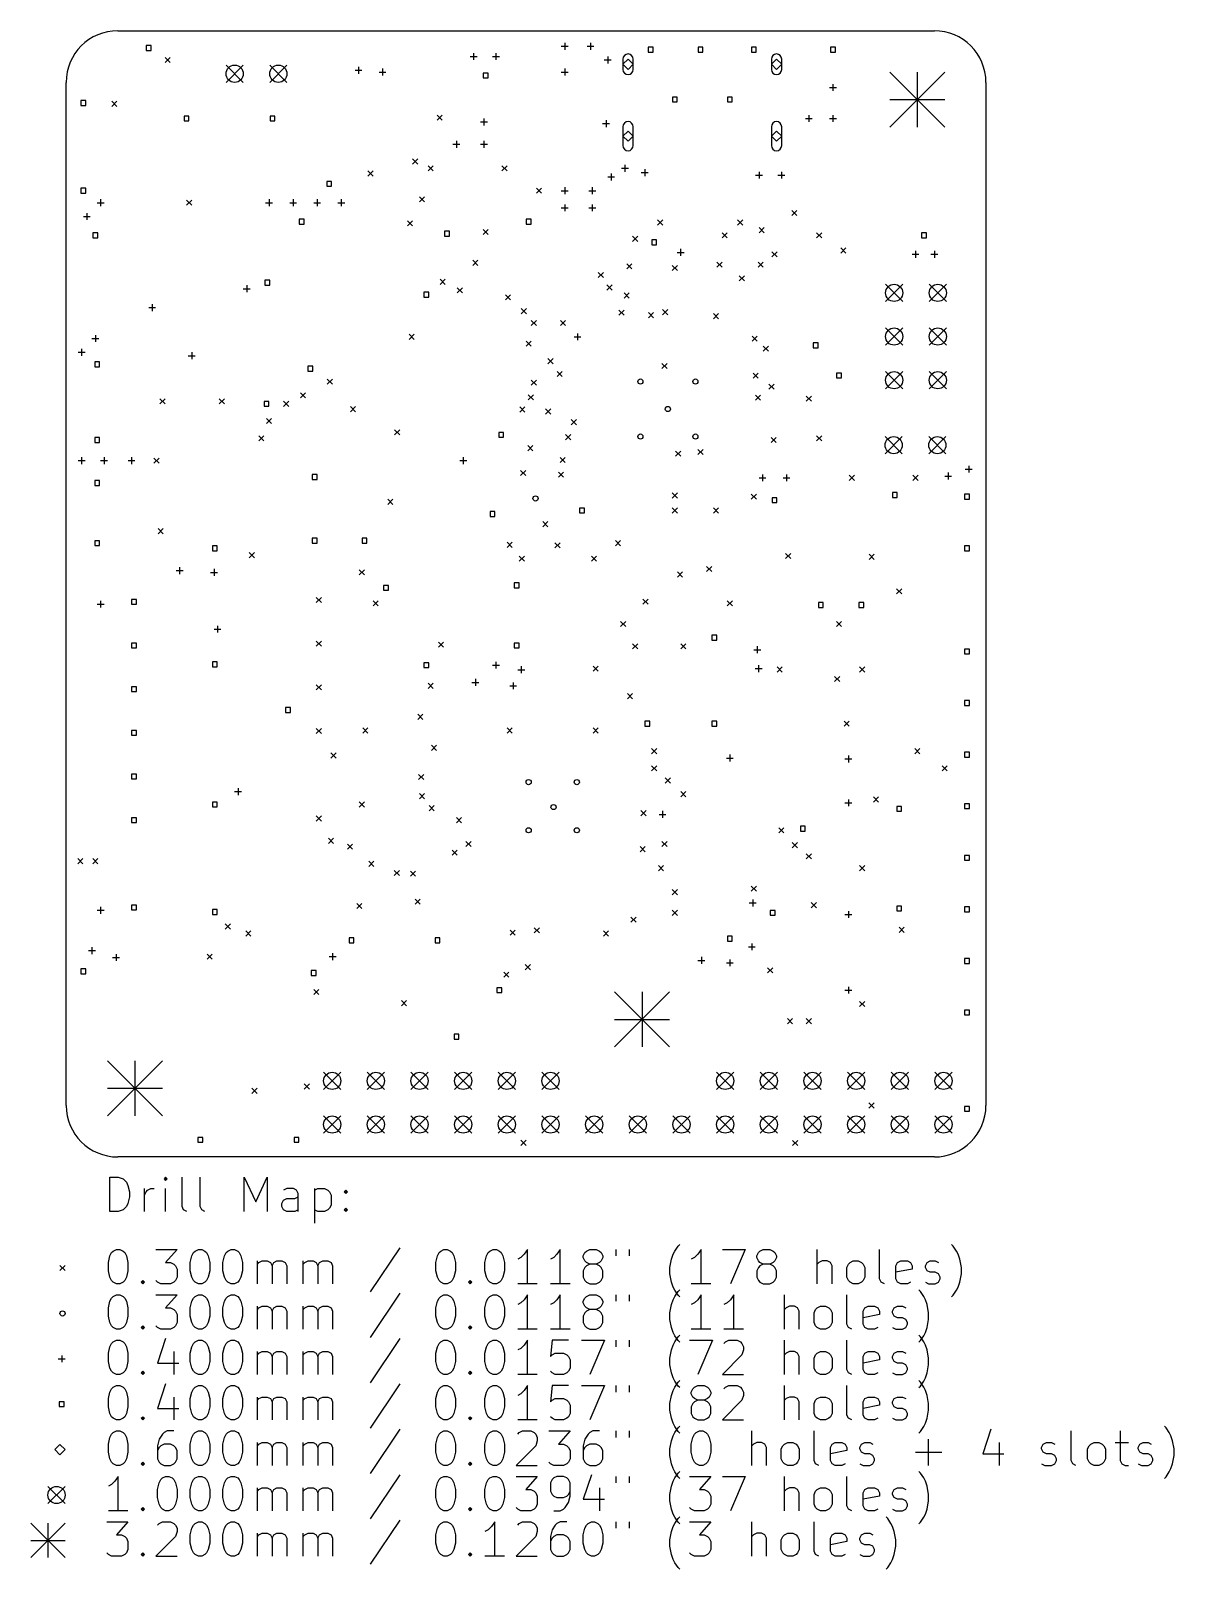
# Model space of a CAD drawing. Extents: x 48.1 to 114.7, y -112 to -22.5.
import ezdxf

# ---------------------------------------------------------------- set-up
doc = ezdxf.new("R2010")
doc.units = 0
doc.layers.add('BLACK', color=7, linetype='CONTINUOUS')

msp = doc.modelspace()

# ---------------------------------------------------------------- linework, layer by layer
at = {"layer": 'BLACK', "linetype": 'CONTINUOUS'}
for p, q in [((53.2, -22.5), (100.7, -22.5)), ((79.2, -23.2), (79.2, -23.6)), ((80.7, -23.2), (80.7, -23.6)), ((55.141423, -23.358577), (54.858577, -23.358577)), ((54.858577, -23.358577), (54.858577, -23.641423)), ((54.858577, -23.641423), (55.141423, -23.641423)), ((55.141423, -23.641423), (55.141423, -23.358577)), ((55.95, -24.05), (56.25, -24.35)), ((56.25, -24.05), (55.95, -24.35)), ((73.7, -24), (74.1, -24)), ((73.9, -23.8), (73.9, -24.2)), ((75, -24), (75.4, -24)), ((75.2, -23.8), (75.2, -24.2)), ((79, -23.4), (79.4, -23.4)), ((80.5, -23.4), (80.9, -23.4)), ((81.7, -24), (81.7, -24.4)), ((82.88, -24.15), (82.58, -24.45)), ((82.58, -24.15), (82.58, -24.75)), ((83.18, -24.45), (82.88, -24.15)), ((83.18, -24.75), (83.18, -24.15)), ((84.341423, -23.458577), (84.058577, -23.458577)), ((84.058577, -23.458577), (84.058577, -23.741423)), ((84.058577, -23.741423), (84.341423, -23.741423)), ((84.341423, -23.741423), (84.341423, -23.458577)), ((87.241423, -23.458577), (86.958577, -23.458577)), ((86.958577, -23.458577), (86.958577, -23.741423)), ((86.958577, -23.741423), (87.241423, -23.741423)), ((87.241423, -23.741423), (87.241423, -23.458577)), ((90.341423, -23.458577), (90.058577, -23.458577)), ((90.058577, -23.458577), (90.058577, -23.741423)), ((90.058577, -23.741423), (90.341423, -23.741423)), ((90.341423, -23.741423), (90.341423, -23.458577)), ((91.52, -24.15), (91.22, -24.45)), ((91.22, -24.15), (91.22, -24.75)), ((91.82, -24.45), (91.52, -24.15)), ((91.82, -24.75), (91.82, -24.15)), ((94.941423, -23.458577), (94.658577, -23.458577)), ((94.658577, -23.458577), (94.658577, -23.741423)), ((94.658577, -23.741423), (94.941423, -23.741423)), ((94.941423, -23.741423), (94.941423, -23.458577)), ((59.5, -24.5), (60.5, -25.5)), ((60.5, -24.5), (59.5, -25.5)), ((62.04, -24.5), (63.04, -25.5)), ((63.04, -24.5), (62.04, -25.5)), ((67, -24.8), (67.4, -24.8)), ((67.2, -24.6), (67.2, -25)), ((68.4, -24.9), (68.8, -24.9)), ((68.6, -24.7), (68.6, -25.1)), ((74.741423, -24.958577), (74.458577, -24.958577)), ((74.458577, -24.958577), (74.458577, -25.241423)), ((74.741423, -25.241423), (74.741423, -24.958577)), ((79, -24.9), (79.4, -24.9)), ((79.2, -24.7), (79.2, -25.1)), ((81.5, -24.2), (81.9, -24.2)), ((82.58, -24.45), (82.88, -24.75)), ((82.88, -24.75), (83.18, -24.45)), ((91.22, -24.45), (91.52, -24.75)), ((91.52, -24.75), (91.82, -24.45)), ((98.1, -24.9), (101.3, -28.1)), ((101.3, -24.9), (98.1, -28.1)), ((99.7, -24.9), (99.7, -28.1)), ((50.2, -85), (50.2, -25.5)), ((74.458577, -25.241423), (74.741423, -25.241423)), ((94.6, -25.8), (95, -25.8)), ((94.8, -25.6), (94.8, -26)), ((103.7, -25.5), (103.7, -85)), ((51.341423, -26.558577), (51.058577, -26.558577)), ((51.058577, -26.558577), (51.058577, -26.841423)), ((51.058577, -26.841423), (51.341423, -26.841423)), ((51.341423, -26.841423), (51.341423, -26.558577)), ((52.85, -26.6), (53.15, -26.9)), ((53.15, -26.6), (52.85, -26.9)), ((85.741423, -26.358577), (85.458577, -26.358577)), ((85.458577, -26.358577), (85.458577, -26.641423)), ((85.458577, -26.641423), (85.741423, -26.641423)), ((85.741423, -26.641423), (85.741423, -26.358577)), ((88.941423, -26.358577), (88.658577, -26.358577)), ((88.658577, -26.358577), (88.658577, -26.641423)), ((88.658577, -26.641423), (88.941423, -26.641423)), ((88.941423, -26.641423), (88.941423, -26.358577)), ((98.1, -26.5), (101.3, -26.5)), ((57.341423, -27.458577), (57.058577, -27.458577)), ((57.058577, -27.458577), (57.058577, -27.741423)), ((57.341423, -27.741423), (57.341423, -27.458577)), ((62.341423, -27.458577), (62.058577, -27.458577)), ((62.058577, -27.458577), (62.058577, -27.741423)), ((62.341423, -27.741423), (62.341423, -27.458577)), ((71.775, -27.4), (72.075, -27.7)), ((72.075, -27.4), (71.775, -27.7)), ((74.5, -27.6), (74.5, -28)), ((81.6, -27.7), (81.6, -28.1)), ((93.2, -27.6), (93.6, -27.6)), ((93.4, -27.4), (93.4, -27.8)), ((94.6, -27.6), (95, -27.6)), ((94.8, -27.4), (94.8, -27.8)), ((57.058577, -27.741423), (57.341423, -27.741423)), ((62.058577, -27.741423), (62.341423, -27.741423)), ((74.3, -27.8), (74.7, -27.8)), ((81.4, -27.9), (81.8, -27.9)), ((82.58, -28.08), (82.58, -29.18)), ((82.88, -28.33), (82.58, -28.63)), ((82.58, -28.63), (82.88, -28.93)), ((83.18, -28.63), (82.88, -28.33)), ((82.88, -28.93), (83.18, -28.63)), ((83.18, -29.18), (83.18, -28.08)), ((91.22, -28.08), (91.22, -29.18)), ((91.52, -28.33), (91.22, -28.63)), ((91.22, -28.63), (91.52, -28.93)), ((91.82, -28.63), (91.52, -28.33)), ((91.52, -28.93), (91.82, -28.63)), ((91.82, -29.18), (91.82, -28.08)), ((72.7, -29.1), (73.1, -29.1)), ((72.9, -28.9), (72.9, -29.3)), ((74.3, -29.1), (74.7, -29.1)), ((74.5, -28.9), (74.5, -29.3)), ((70.35, -29.95), (70.65, -30.25)), ((70.65, -29.95), (70.35, -30.25)), ((71.25, -30.35), (71.55, -30.65)), ((71.55, -30.35), (71.25, -30.65)), ((75.55, -30.35), (75.85, -30.65)), ((75.85, -30.35), (75.55, -30.65)), ((82.7, -30.3), (82.7, -30.7)), ((65.641423, -31.258577), (65.358577, -31.258577)), ((65.358577, -31.258577), (65.358577, -31.541423)), ((65.641423, -31.541423), (65.641423, -31.258577)), ((67.75, -30.65), (68.05, -30.95)), ((68.05, -30.65), (67.75, -30.95)), ((81.7, -31), (82.1, -31)), ((81.9, -30.8), (81.9, -31.2)), ((82.5, -30.5), (82.9, -30.5)), ((83.649945, -30.749945), (84.049945, -30.749945)), ((83.849945, -30.549945), (83.849945, -30.949945)), ((90.3, -30.9), (90.7, -30.9)), ((90.5, -30.7), (90.5, -31.1)), ((91.6, -30.9), (92, -30.9)), ((91.8, -30.7), (91.8, -31.1)), ((51.341423, -31.658577), (51.058577, -31.658577)), ((51.058577, -31.658577), (51.058577, -31.941423)), ((51.058577, -31.941423), (51.341423, -31.941423)), ((51.341423, -31.941423), (51.341423, -31.658577)), ((65.358577, -31.541423), (65.641423, -31.541423)), ((70.75, -32.15), (71.05, -32.45)), ((71.05, -32.15), (70.75, -32.45)), ((77.55, -31.65), (77.85, -31.95)), ((77.85, -31.65), (77.55, -31.95)), ((79, -31.8), (79.4, -31.8)), ((79.2, -31.6), (79.2, -32)), ((80.6, -31.8), (81, -31.8)), ((80.8, -31.6), (80.8, -32)), ((51.4, -33.1), (51.4, -33.5)), ((52, -32.5), (52.4, -32.5)), ((52.2, -32.3), (52.2, -32.7)), ((57.2, -32.35), (57.5, -32.65)), ((57.5, -32.35), (57.2, -32.65)), ((61.8, -32.5), (62.2, -32.5)), ((62, -32.3), (62, -32.7)), ((63.2, -32.5), (63.6, -32.5)), ((63.4, -32.3), (63.4, -32.7)), ((64.6, -32.5), (65, -32.5)), ((64.8, -32.3), (64.8, -32.7)), ((66, -32.5), (66.4, -32.5)), ((66.2, -32.3), (66.2, -32.7)), ((79, -32.8), (79.4, -32.8)), ((79.2, -32.6), (79.2, -33)), ((80.6, -32.8), (81, -32.8)), ((80.8, -32.6), (80.8, -33)), ((92.4, -32.95), (92.7, -33.25)), ((92.7, -32.95), (92.4, -33.25)), ((51.2, -33.3), (51.6, -33.3)), ((64.041423, -33.458577), (63.758577, -33.458577)), ((63.758577, -33.458577), (63.758577, -33.741423)), ((63.758577, -33.741423), (64.041423, -33.741423)), ((64.041423, -33.741423), (64.041423, -33.458577)), ((70.05, -33.55), (70.35, -33.85)), ((70.35, -33.55), (70.05, -33.85)), ((77.241423, -33.458577), (76.958577, -33.458577)), ((76.958577, -33.458577), (76.958577, -33.741423)), ((76.958577, -33.741423), (77.241423, -33.741423)), ((77.241423, -33.741423), (77.241423, -33.458577)), ((84.6, -33.5), (84.9, -33.8)), ((84.9, -33.5), (84.6, -33.8)), ((89.25, -33.5), (89.55, -33.8)), ((89.55, -33.5), (89.25, -33.8)), ((90.5, -33.95), (90.8, -34.25)), ((90.8, -33.95), (90.5, -34.25)), ((52.041423, -34.258577), (51.758577, -34.258577)), ((51.758577, -34.258577), (51.758577, -34.541423)), ((51.758577, -34.541423), (52.041423, -34.541423)), ((52.041423, -34.541423), (52.041423, -34.258577)), ((72.491423, -34.158577), (72.208577, -34.158577)), ((72.208577, -34.158577), (72.208577, -34.441423)), ((72.208577, -34.441423), (72.491423, -34.441423)), ((72.491423, -34.441423), (72.491423, -34.158577)), ((74.45, -34.05), (74.75, -34.35)), ((74.75, -34.05), (74.45, -34.35)), ((83.15, -34.45), (83.45, -34.75)), ((83.45, -34.45), (83.15, -34.75)), ((84.541423, -34.658577), (84.258577, -34.658577)), ((84.258577, -34.658577), (84.258577, -34.941423)), ((84.541423, -34.941423), (84.541423, -34.658577)), ((88.35, -34.25), (88.65, -34.55)), ((88.65, -34.25), (88.35, -34.55)), ((93.85, -34.25), (94.15, -34.55)), ((94.15, -34.25), (93.85, -34.55)), ((100.241423, -34.258577), (99.958577, -34.258577)), ((99.958577, -34.258577), (99.958577, -34.541423)), ((99.958577, -34.541423), (100.241423, -34.541423)), ((100.241423, -34.541423), (100.241423, -34.258577)), ((84.258577, -34.941423), (84.541423, -34.941423)), ((85.742346, -35.387077), (86.142346, -35.387077)), ((85.942346, -35.187077), (85.942346, -35.587077)), ((91.25, -35.35), (91.55, -35.65)), ((91.55, -35.35), (91.25, -35.65)), ((95.25, -35.125), (95.55, -35.425)), ((95.55, -35.125), (95.25, -35.425)), ((99.4, -35.5), (99.8, -35.5)), ((99.6, -35.3), (99.6, -35.7)), ((100.5, -35.5), (100.9, -35.5)), ((100.7, -35.3), (100.7, -35.7)), ((73.85, -35.85), (74.15, -36.15)), ((74.15, -35.85), (73.85, -36.15)), ((81.15, -36.55), (81.45, -36.85)), ((81.45, -36.55), (81.15, -36.85)), ((82.802395, -36.05), (83.102395, -36.35)), ((83.102395, -36.05), (82.802395, -36.35)), ((85.45, -36.15), (85.75, -36.45)), ((85.75, -36.15), (85.45, -36.45)), ((88.05, -35.95), (88.35, -36.25)), ((88.35, -35.95), (88.05, -36.25)), ((90.45, -35.95), (90.75, -36.25)), ((90.75, -35.95), (90.45, -36.25)), ((60.5, -37.5), (60.9, -37.5)), ((60.7, -37.3), (60.7, -37.7)), ((62.041423, -37.008577), (61.758577, -37.008577)), ((61.758577, -37.008577), (61.758577, -37.291423)), ((61.758577, -37.291423), (62.041423, -37.291423)), ((62.041423, -37.291423), (62.041423, -37.008577)), ((71.95, -36.95), (72.25, -37.25)), ((72.25, -36.95), (71.95, -37.25)), ((72.95, -37.45), (73.25, -37.75)), ((73.25, -37.45), (72.95, -37.75)), ((81.65, -37.27687), (81.95, -37.57687)), ((81.95, -37.27687), (81.65, -37.57687)), ((89.35, -36.75), (89.65, -37.05)), ((89.65, -36.75), (89.35, -37.05)), ((97.86, -37.245), (98.86, -38.245)), ((98.86, -37.245), (97.86, -38.245)), ((100.4, -37.245), (101.4, -38.245)), ((101.4, -37.245), (100.4, -38.245)), ((55.2, -38.4), (55.2, -38.8)), ((71.291423, -37.708577), (71.008577, -37.708577)), ((71.008577, -37.708577), (71.008577, -37.991423)), ((71.008577, -37.991423), (71.291423, -37.991423)), ((71.291423, -37.991423), (71.291423, -37.708577)), ((75.75, -37.849992), (76.05, -38.149992)), ((76.05, -37.849992), (75.75, -38.149992)), ((82.65, -37.75), (82.95, -38.05)), ((82.95, -37.75), (82.65, -38.05)), ((55, -38.6), (55.4, -38.6)), ((76.66997, -38.661836), (76.96997, -38.961836)), ((76.96997, -38.661836), (76.66997, -38.961836)), ((77.25, -39.35), (77.55, -39.65)), ((77.55, -39.35), (77.25, -39.65)), ((78.95, -39.35), (79.25, -39.65)), ((79.25, -39.35), (78.95, -39.65)), ((82.35, -38.75), (82.65, -39.05)), ((82.65, -38.75), (82.35, -39.05)), ((84.062395, -38.888552), (84.362395, -39.188552)), ((84.362395, -38.888552), (84.062395, -39.188552)), ((84.895, -38.717455), (85.195, -39.017455)), ((85.195, -38.717455), (84.895, -39.017455)), ((87.85, -38.95), (88.15, -39.25)), ((88.15, -38.95), (87.85, -39.25)), ((51.9, -40.2), (51.9, -40.6)), ((70.15, -40.15), (70.45, -40.45)), ((70.45, -40.15), (70.15, -40.45)), ((79.945, -40.1), (79.945, -40.5)), ((90.100583, -40.260838), (90.400583, -40.560838)), ((90.400583, -40.260838), (90.100583, -40.560838)), ((97.86, -39.785), (98.86, -40.785)), ((98.86, -39.785), (97.86, -40.785)), ((100.4, -39.785), (101.4, -40.785)), ((101.4, -39.785), (100.4, -40.785)), ((51.1, -41), (51.1, -41.4)), ((51.7, -40.4), (52.1, -40.4)), ((76.95, -40.55), (77.25, -40.85)), ((77.25, -40.55), (76.95, -40.85)), ((79.745, -40.3), (80.145, -40.3)), ((90.750695, -40.838988), (91.050695, -41.138988)), ((91.050695, -40.838988), (90.750695, -41.138988)), ((93.941423, -40.658577), (93.658577, -40.658577)), ((93.658577, -40.658577), (93.658577, -40.941423)), ((93.658577, -40.941423), (93.941423, -40.941423)), ((93.941423, -40.941423), (93.941423, -40.658577)), ((50.9, -41.2), (51.3, -41.2)), ((52.141423, -41.758577), (51.858577, -41.758577)), ((51.858577, -41.758577), (51.858577, -42.041423)), ((51.858577, -42.041423), (52.141423, -42.041423)), ((52.141423, -42.041423), (52.141423, -41.758577)), ((57.3, -41.4), (57.7, -41.4)), ((57.5, -41.2), (57.5, -41.6)), ((64.541423, -42.008577), (64.258577, -42.008577)), ((64.258577, -42.008577), (64.258577, -42.291423)), ((64.541423, -42.291423), (64.541423, -42.008577)), ((78.222332, -41.565), (78.522332, -41.865)), ((78.522332, -41.565), (78.222332, -41.865)), ((84.85, -41.85), (85.15, -42.15)), ((85.15, -41.85), (84.85, -42.15)), ((64.258577, -42.291423), (64.541423, -42.291423)), ((65.383607, -42.758302), (65.683607, -43.058302)), ((65.683607, -42.758302), (65.383607, -43.058302)), ((77.249897, -42.813771), (77.549897, -43.113771)), ((77.549897, -42.813771), (77.249897, -43.113771)), ((78.75, -42.31), (79.05, -42.61)), ((79.05, -42.31), (78.75, -42.61)), ((90.151117, -42.407304), (90.451117, -42.707304)), ((90.451117, -42.407304), (90.151117, -42.707304)), ((95.291423, -42.408577), (95.008577, -42.408577)), ((95.008577, -42.408577), (95.008577, -42.691423)), ((95.008577, -42.691423), (95.291423, -42.691423)), ((95.291423, -42.691423), (95.291423, -42.408577)), ((97.86, -42.325), (98.86, -43.325)), ((98.86, -42.325), (97.86, -43.325)), ((100.4, -42.325), (101.4, -43.325)), ((101.4, -42.325), (100.4, -43.325)), ((63.823994, -43.5493), (64.123994, -43.8493)), ((64.123994, -43.5493), (63.823994, -43.8493)), ((77.077683, -43.666559), (77.377683, -43.966559)), ((77.377683, -43.666559), (77.077683, -43.966559)), ((90.292627, -43.687304), (90.592627, -43.987304)), ((90.592627, -43.687304), (90.292627, -43.987304)), ((91.077082, -43.047304), (91.377082, -43.347304)), ((91.377082, -43.047304), (91.077082, -43.347304)), ((93.25, -43.75), (93.55, -44.05)), ((93.55, -43.75), (93.25, -44.05)), ((55.65, -43.9), (55.95, -44.2)), ((55.95, -43.9), (55.65, -44.2)), ((59.1, -43.9), (59.4, -44.2)), ((59.4, -43.9), (59.1, -44.2)), ((61.991423, -44.058577), (61.708577, -44.058577)), ((61.708577, -44.058577), (61.708577, -44.341423)), ((61.708577, -44.341423), (61.991423, -44.341423)), ((61.991423, -44.341423), (61.991423, -44.058577)), ((62.85, -44.05), (63.15, -44.35)), ((63.15, -44.05), (62.85, -44.35)), ((66.729395, -44.354517), (67.029395, -44.654517)), ((67.029395, -44.354517), (66.729395, -44.654517)), ((76.5794, -44.379734), (76.8794, -44.679734)), ((76.8794, -44.379734), (76.5794, -44.679734)), ((78.084734, -44.490657), (78.384734, -44.790657)), ((78.384734, -44.490657), (78.084734, -44.790657)), ((61.85, -45.05), (62.15, -45.35)), ((62.15, -45.05), (61.85, -45.35)), ((79.578826, -45.116076), (79.878826, -45.416076)), ((79.878826, -45.116076), (79.578826, -45.416076)), ((52.141423, -46.158577), (51.858577, -46.158577)), ((51.858577, -46.158577), (51.858577, -46.441423)), ((51.858577, -46.441423), (52.141423, -46.441423)), ((52.141423, -46.441423), (52.141423, -46.158577)), ((61.4, -46.05), (61.7, -46.35)), ((61.7, -46.05), (61.4, -46.35)), ((69.3, -45.7), (69.6, -46)), ((69.6, -45.7), (69.3, -46)), ((75.641423, -45.858577), (75.358577, -45.858577)), ((75.358577, -45.858577), (75.358577, -46.141423)), ((75.358577, -46.141423), (75.641423, -46.141423)), ((75.641423, -46.141423), (75.641423, -45.858577)), ((79.25, -45.99), (79.55, -46.29)), ((79.55, -45.99), (79.25, -46.29)), ((91.2, -46.15), (91.5, -46.45)), ((91.5, -46.15), (91.2, -46.45)), ((93.85, -46.05), (94.15, -46.35)), ((94.15, -46.05), (93.85, -46.35)), ((97.835, -46.1), (98.835, -47.1)), ((98.835, -46.1), (97.835, -47.1)), ((100.375, -46.1), (101.375, -47.1)), ((101.375, -46.1), (100.375, -47.1)), ((51.1, -47.3), (51.1, -47.7)), ((52.4, -47.3), (52.4, -47.7)), ((54.000004, -47.3), (54.000004, -47.7)), ((55.3, -47.35), (55.6, -47.65)), ((55.6, -47.35), (55.3, -47.65)), ((73.3, -47.3), (73.3, -47.7)), ((77.049847, -46.624847), (77.349847, -46.924847)), ((77.349847, -46.624847), (77.049847, -46.924847)), ((78.931503, -47.312589), (79.231503, -47.612589)), ((79.231503, -47.312589), (78.931503, -47.612589)), ((85.650971, -46.942444), (85.950971, -47.242444)), ((85.950971, -46.942444), (85.650971, -47.242444)), ((86.95, -46.85), (87.25, -47.15)), ((87.25, -46.85), (86.95, -47.15)), ((50.9, -47.5), (51.3, -47.5)), ((52.2, -47.5), (52.6, -47.5)), ((53.800004, -47.5), (54.200004, -47.5)), ((64.791423, -48.308577), (64.508577, -48.308577)), ((64.508577, -48.308577), (64.508577, -48.591423)), ((64.791423, -48.591423), (64.791423, -48.308577)), ((73.1, -47.5), (73.5, -47.5)), ((76.631717, -48.075), (76.931717, -48.375)), ((76.931717, -48.075), (76.631717, -48.375)), ((78.828374, -48.164348), (79.128374, -48.464348)), ((79.128374, -48.164348), (78.828374, -48.464348)), ((90.7, -48.3), (90.7, -48.7)), ((92.1, -48.3), (92.1, -48.7)), ((101.5, -48.2), (101.5, -48.6)), ((102.5, -48), (102.9, -48)), ((102.7, -47.8), (102.7, -48.2)), ((52.141423, -48.658577), (51.858577, -48.658577)), ((51.858577, -48.658577), (51.858577, -48.941423)), ((51.858577, -48.941423), (52.141423, -48.941423)), ((52.141423, -48.941423), (52.141423, -48.658577)), ((64.508577, -48.591423), (64.791423, -48.591423)), ((90.5, -48.5), (90.9, -48.5)), ((91.9, -48.5), (92.3, -48.5)), ((95.75, -48.35), (96.05, -48.65)), ((96.05, -48.35), (95.75, -48.65)), ((99.45, -48.35), (99.75, -48.65)), ((99.75, -48.35), (99.45, -48.65)), ((101.3, -48.4), (101.7, -48.4)), ((68.9, -49.75), (69.2, -50.05)), ((69.2, -49.75), (68.9, -50.05)), ((85.45, -49.379997), (85.75, -49.679997)), ((85.75, -49.379997), (85.45, -49.679997)), ((90.05, -49.45), (90.35, -49.75)), ((90.35, -49.45), (90.05, -49.75)), ((91.541423, -49.658577), (91.258577, -49.658577)), ((91.258577, -49.658577), (91.258577, -49.941423)), ((91.258577, -49.941423), (91.541423, -49.941423)), ((91.541423, -49.941423), (91.541423, -49.658577)), ((98.541423, -49.358577), (98.258577, -49.358577)), ((98.258577, -49.358577), (98.258577, -49.641423)), ((98.258577, -49.641423), (98.541423, -49.641423)), ((98.541423, -49.641423), (98.541423, -49.358577)), ((102.741423, -49.458577), (102.458577, -49.458577)), ((102.458577, -49.458577), (102.458577, -49.741423)), ((102.458577, -49.741423), (102.741423, -49.741423)), ((102.741423, -49.741423), (102.741423, -49.458577)), ((75.141423, -50.458577), (74.858577, -50.458577)), ((74.858577, -50.458577), (74.858577, -50.741423)), ((74.858577, -50.741423), (75.141423, -50.741423)), ((75.141423, -50.741423), (75.141423, -50.458577)), ((80.341423, -50.258577), (80.058577, -50.258577)), ((80.058577, -50.258577), (80.058577, -50.541423)), ((80.058577, -50.541423), (80.341423, -50.541423)), ((80.341423, -50.541423), (80.341423, -50.258577)), ((85.45, -50.25), (85.75, -50.55)), ((85.75, -50.25), (85.45, -50.55)), ((87.85, -50.25), (88.15, -50.55)), ((88.15, -50.25), (87.85, -50.55)), ((55.55, -51.45), (55.85, -51.75)), ((55.85, -51.45), (55.55, -51.75)), ((77.925, -51.05), (78.225, -51.35)), ((78.225, -51.05), (77.925, -51.35)), ((52.141423, -52.158577), (51.858577, -52.158577)), ((51.858577, -52.158577), (51.858577, -52.441423)), ((51.858577, -52.441423), (52.141423, -52.441423)), ((52.141423, -52.441423), (52.141423, -52.158577)), ((58.991423, -52.458577), (58.708577, -52.458577)), ((58.708577, -52.458577), (58.708577, -52.741423)), ((58.708577, -52.741423), (58.991423, -52.741423)), ((58.991423, -52.741423), (58.991423, -52.458577)), ((64.791423, -52.008577), (64.508577, -52.008577)), ((64.508577, -52.008577), (64.508577, -52.291423)), ((64.508577, -52.291423), (64.791423, -52.291423)), ((64.791423, -52.291423), (64.791423, -52.008577)), ((67.691423, -52.008577), (67.408577, -52.008577)), ((67.408577, -52.008577), (67.408577, -52.291423)), ((67.408577, -52.291423), (67.691423, -52.291423)), ((67.691423, -52.291423), (67.691423, -52.008577)), ((75.85, -52.25), (76.15, -52.55)), ((76.15, -52.25), (75.85, -52.55)), ((78.625, -52.275), (78.925, -52.575)), ((78.925, -52.275), (78.625, -52.575)), ((82.15, -52.15), (82.45, -52.45)), ((82.45, -52.15), (82.15, -52.45)), ((102.741423, -52.458577), (102.458577, -52.458577)), ((102.458577, -52.458577), (102.458577, -52.741423)), ((102.458577, -52.741423), (102.741423, -52.741423)), ((102.741423, -52.741423), (102.741423, -52.458577)), ((60.85, -52.85), (61.15, -53.15)), ((61.15, -52.85), (60.85, -53.15)), ((76.55, -53.05), (76.85, -53.35)), ((76.85, -53.05), (76.55, -53.35)), ((80.75, -53.05), (81.05, -53.35)), ((81.05, -53.05), (80.75, -53.35)), ((87.45, -53.65), (87.75, -53.95)), ((87.75, -53.65), (87.45, -53.95)), ((92.05, -52.9), (92.35, -53.2)), ((92.35, -52.9), (92.05, -53.2)), ((96.9, -52.95), (97.2, -53.25)), ((97.2, -52.95), (96.9, -53.25)), ((56.6, -53.9), (57, -53.9)), ((56.8, -53.7), (56.8, -54.1)), ((58.6, -54), (59, -54)), ((58.8, -53.8), (58.8, -54.2)), ((67.25, -53.85), (67.55, -54.15)), ((67.55, -53.85), (67.25, -54.15)), ((85.75224, -53.972396), (86.05224, -54.272396)), ((86.05224, -53.972396), (85.75224, -54.272396)), ((64.75, -55.46), (65.05, -55.76)), ((65.05, -55.46), (64.75, -55.76)), ((68.941423, -54.758577), (68.658577, -54.758577)), ((68.658577, -54.758577), (68.658577, -55.041423)), ((68.658577, -55.041423), (68.941423, -55.041423)), ((68.941423, -55.041423), (68.941423, -54.758577)), ((76.541423, -54.608577), (76.258577, -54.608577)), ((76.258577, -54.608577), (76.258577, -54.891423)), ((76.258577, -54.891423), (76.541423, -54.891423)), ((76.541423, -54.891423), (76.541423, -54.608577)), ((98.5, -54.95), (98.8, -55.25)), ((98.8, -54.95), (98.5, -55.25)), ((52, -55.85), (52.4, -55.85)), ((52.2, -55.65), (52.2, -56.05)), ((54.291423, -55.568577), (54.008577, -55.568577)), ((54.008577, -55.568577), (54.008577, -55.851423)), ((54.008577, -55.851423), (54.291423, -55.851423)), ((54.291423, -55.851423), (54.291423, -55.568577)), ((68.05, -55.65), (68.35, -55.95)), ((68.35, -55.65), (68.05, -55.95)), ((83.75, -55.55), (84.05, -55.85)), ((84.05, -55.55), (83.75, -55.85)), ((88.65, -55.65), (88.95, -55.95)), ((88.95, -55.65), (88.65, -55.95)), ((94.241423, -55.758577), (93.958577, -55.758577)), ((93.958577, -55.758577), (93.958577, -56.041423)), ((93.958577, -56.041423), (94.241423, -56.041423)), ((94.241423, -56.041423), (94.241423, -55.758577)), ((96.591423, -55.758577), (96.308577, -55.758577)), ((96.308577, -55.758577), (96.308577, -56.041423)), ((96.308577, -56.041423), (96.591423, -56.041423)), ((96.591423, -56.041423), (96.591423, -55.758577)), ((59, -57.1), (59, -57.5)), ((82.45, -56.85), (82.75, -57.15)), ((82.75, -56.85), (82.45, -57.15)), ((95, -56.85), (95.3, -57.15)), ((95.3, -56.85), (95, -57.15)), ((54.291423, -58.108577), (54.008577, -58.108577)), ((54.008577, -58.108577), (54.008577, -58.391423)), ((54.291423, -58.391423), (54.291423, -58.108577)), ((58.8, -57.3), (59.2, -57.3)), ((64.75, -58), (65.05, -58.3)), ((65.05, -58), (64.75, -58.3)), ((71.85, -58.05), (72.15, -58.35)), ((72.15, -58.05), (71.85, -58.35)), ((76.541423, -58.108577), (76.258577, -58.108577)), ((76.258577, -58.108577), (76.258577, -58.391423)), ((76.541423, -58.391423), (76.541423, -58.108577)), ((83.15, -58.15), (83.45, -58.45)), ((83.45, -58.15), (83.15, -58.45)), ((85.95, -58.15), (86.25, -58.45)), ((86.25, -58.15), (85.95, -58.45)), ((88.041423, -57.658577), (87.758577, -57.658577)), ((87.758577, -57.658577), (87.758577, -57.941423)), ((87.758577, -57.941423), (88.041423, -57.941423)), ((88.041423, -57.941423), (88.041423, -57.658577)), ((54.008577, -58.391423), (54.291423, -58.391423)), ((76.258577, -58.391423), (76.541423, -58.391423)), ((90.2, -58.5), (90.6, -58.5)), ((90.4, -58.3), (90.4, -58.7)), ((102.741423, -58.458577), (102.458577, -58.458577)), ((102.458577, -58.458577), (102.458577, -58.741423)), ((102.458577, -58.741423), (102.741423, -58.741423)), ((102.741423, -58.741423), (102.741423, -58.458577)), ((58.991423, -59.208577), (58.708577, -59.208577)), ((58.708577, -59.208577), (58.708577, -59.491423)), ((58.708577, -59.491423), (58.991423, -59.491423)), ((58.991423, -59.491423), (58.991423, -59.208577)), ((71.291423, -59.258577), (71.008577, -59.258577)), ((71.008577, -59.258577), (71.008577, -59.541423)), ((71.008577, -59.541423), (71.291423, -59.541423)), ((71.291423, -59.541423), (71.291423, -59.258577)), ((75, -59.4), (75.4, -59.4)), ((75.2, -59.2), (75.2, -59.6)), ((76.469575, -59.660849), (76.869575, -59.660849)), ((76.669575, -59.460849), (76.669575, -59.860849)), ((80.85, -59.45), (81.15, -59.75)), ((81.15, -59.45), (80.85, -59.75)), ((90.275, -59.6), (90.675, -59.6)), ((90.475, -59.4), (90.475, -59.8)), ((91.55, -59.5), (91.85, -59.8)), ((91.85, -59.5), (91.55, -59.8)), ((96.35, -59.5), (96.65, -59.8)), ((96.65, -59.5), (96.35, -59.8)), ((54.291423, -60.648577), (54.008577, -60.648577)), ((54.008577, -60.648577), (54.008577, -60.931423)), ((54.291423, -60.931423), (54.291423, -60.648577)), ((64.75, -60.54), (65.05, -60.84)), ((65.05, -60.54), (64.75, -60.84)), ((71.25, -60.45), (71.55, -60.75)), ((71.55, -60.45), (71.25, -60.75)), ((73.8, -60.4), (74.2, -60.4)), ((74, -60.2), (74, -60.6)), ((76, -60.6), (76.4, -60.6)), ((76.2, -60.4), (76.2, -60.8)), ((94.9, -60.05), (95.2, -60.35)), ((95.2, -60.05), (94.9, -60.35)), ((54.008577, -60.931423), (54.291423, -60.931423)), ((82.85, -61.05), (83.15, -61.35)), ((83.15, -61.05), (82.85, -61.35)), ((102.741423, -61.458577), (102.458577, -61.458577)), ((102.458577, -61.458577), (102.458577, -61.741423)), ((102.741423, -61.741423), (102.741423, -61.458577)), ((63.241423, -61.858577), (62.958577, -61.858577)), ((62.958577, -61.858577), (62.958577, -62.141423)), ((62.958577, -62.141423), (63.241423, -62.141423)), ((63.241423, -62.141423), (63.241423, -61.858577)), ((70.65, -62.25), (70.95, -62.55)), ((70.95, -62.25), (70.65, -62.55)), ((102.458577, -61.741423), (102.741423, -61.741423)), ((54.291423, -63.188577), (54.008577, -63.188577)), ((54.008577, -63.188577), (54.008577, -63.471423)), ((54.008577, -63.471423), (54.291423, -63.471423)), ((54.291423, -63.471423), (54.291423, -63.188577)), ((64.75, -63.08), (65.05, -63.38)), ((65.05, -63.08), (64.75, -63.38)), ((67.45, -63.05), (67.75, -63.35)), ((67.75, -63.05), (67.45, -63.35)), ((75.85, -63.05), (76.15, -63.35)), ((76.15, -63.05), (75.85, -63.35)), ((80.85, -63.05), (81.15, -63.35)), ((81.15, -63.05), (80.85, -63.35)), ((84.141423, -62.658577), (83.858577, -62.658577)), ((83.858577, -62.658577), (83.858577, -62.941423)), ((83.858577, -62.941423), (84.141423, -62.941423)), ((84.141423, -62.941423), (84.141423, -62.658577)), ((88.041423, -62.658577), (87.758577, -62.658577)), ((87.758577, -62.658577), (87.758577, -62.941423)), ((87.758577, -62.941423), (88.041423, -62.941423)), ((88.041423, -62.941423), (88.041423, -62.658577)), ((95.45, -62.65), (95.75, -62.95)), ((95.75, -62.65), (95.45, -62.95)), ((71.45, -64.05), (71.75, -64.35)), ((71.75, -64.05), (71.45, -64.35)), ((84.25, -64.25), (84.55, -64.55)), ((84.55, -64.25), (84.25, -64.55)), ((99.560002, -64.25), (99.860002, -64.55)), ((99.860002, -64.25), (99.560002, -64.55)), ((65.6, -64.5), (65.9, -64.8)), ((65.9, -64.5), (65.6, -64.8)), ((84.25, -65.25), (84.55, -65.55)), ((84.55, -65.25), (84.25, -65.55)), ((88.6, -64.8), (89, -64.8)), ((88.8, -64.6), (88.8, -65)), ((95.5, -64.85), (95.9, -64.85)), ((95.7, -64.65), (95.7, -65.05)), ((101.15, -65.25), (101.45, -65.55)), ((101.45, -65.25), (101.15, -65.55)), ((102.741423, -64.458577), (102.458577, -64.458577)), ((102.458577, -64.458577), (102.458577, -64.741423)), ((102.458577, -64.741423), (102.741423, -64.741423)), ((102.741423, -64.741423), (102.741423, -64.458577)), ((54.291423, -65.728577), (54.008577, -65.728577)), ((54.008577, -65.728577), (54.008577, -66.011423)), ((54.008577, -66.011423), (54.291423, -66.011423)), ((54.291423, -66.011423), (54.291423, -65.728577)), ((70.694999, -65.750432), (70.994999, -66.050432)), ((70.994999, -65.750432), (70.694999, -66.050432)), ((85.05, -65.95), (85.35, -66.25)), ((85.35, -65.95), (85.05, -66.25)), ((60, -66.749994), (60.4, -66.749994)), ((60.2, -66.549994), (60.2, -66.949994)), ((70.75, -66.864646), (71.05, -67.164646)), ((71.05, -66.864646), (70.75, -67.164646)), ((85.95, -66.75), (86.25, -67.05)), ((86.25, -66.75), (85.95, -67.05)), ((97.15, -67.060002), (97.45, -67.360002)), ((97.45, -67.060002), (97.15, -67.360002)), ((58.991423, -67.358577), (58.708577, -67.358577)), ((58.708577, -67.358577), (58.708577, -67.641423)), ((58.708577, -67.641423), (58.991423, -67.641423)), ((58.991423, -67.641423), (58.991423, -67.358577)), ((67.25, -67.35), (67.55, -67.65)), ((67.55, -67.35), (67.25, -67.65)), ((71.307552, -67.564646), (71.607552, -67.864646)), ((71.607552, -67.564646), (71.307552, -67.864646)), ((83.633443, -67.85), (83.933443, -68.15)), ((83.933443, -67.85), (83.633443, -68.15)), ((84.886281, -67.875), (84.886281, -68.275)), ((95.5, -67.4), (95.9, -67.4)), ((95.7, -67.2), (95.7, -67.6)), ((98.791423, -67.608577), (98.508577, -67.608577)), ((98.508577, -67.608577), (98.508577, -67.891423)), ((98.508577, -67.891423), (98.791423, -67.891423)), ((98.791423, -67.891423), (98.791423, -67.608577)), ((102.741423, -67.458577), (102.458577, -67.458577)), ((102.458577, -67.458577), (102.458577, -67.741423)), ((102.458577, -67.741423), (102.741423, -67.741423)), ((102.741423, -67.741423), (102.741423, -67.458577)), ((54.291423, -68.268577), (54.008577, -68.268577)), ((54.008577, -68.268577), (54.008577, -68.551423)), ((54.008577, -68.551423), (54.291423, -68.551423)), ((54.291423, -68.551423), (54.291423, -68.268577)), ((64.75, -68.16), (65.05, -68.46)), ((65.05, -68.16), (64.75, -68.46)), ((72.903502, -68.264646), (73.203502, -68.564646)), ((73.203502, -68.264646), (72.903502, -68.564646)), ((84.686281, -68.075), (85.086281, -68.075)), ((91.65, -68.85), (91.95, -69.15)), ((91.95, -68.85), (91.65, -69.15)), ((93.191423, -68.758577), (92.908577, -68.758577)), ((92.908577, -68.758577), (92.908577, -69.041423)), ((93.191423, -69.041423), (93.191423, -68.758577)), ((65.45, -69.460002), (65.75, -69.760002)), ((65.75, -69.460002), (65.45, -69.760002)), ((73.45, -69.65), (73.75, -69.95)), ((73.75, -69.65), (73.45, -69.95)), ((84.85, -69.65), (85.15, -69.95)), ((85.15, -69.65), (84.85, -69.95)), ((92.437313, -69.716017), (92.737313, -70.016017)), ((92.737313, -69.716017), (92.437313, -70.016017)), ((92.908577, -69.041423), (93.191423, -69.041423)), ((50.875, -70.65), (51.175, -70.95)), ((51.175, -70.65), (50.875, -70.95)), ((51.75, -70.65), (52.05, -70.95)), ((52.05, -70.65), (51.75, -70.95)), ((66.561557, -69.806948), (66.861557, -70.106948)), ((66.861557, -69.806948), (66.561557, -70.106948)), ((72.65, -70.15), (72.95, -70.45)), ((72.95, -70.15), (72.65, -70.45)), ((83.578114, -69.951767), (83.878114, -70.251767)), ((83.878114, -69.951767), (83.578114, -70.251767)), ((93.246394, -70.365), (93.546394, -70.665)), ((93.546394, -70.365), (93.246394, -70.665)), ((102.741423, -70.458577), (102.458577, -70.458577)), ((102.458577, -70.458577), (102.458577, -70.741423)), ((102.741423, -70.741423), (102.741423, -70.458577)), ((67.8, -70.8), (68.1, -71.1)), ((68.1, -70.8), (67.8, -71.1)), ((69.28329, -71.336441), (69.58329, -71.636441)), ((69.58329, -71.336441), (69.28329, -71.636441)), ((70.227786, -71.375), (70.527786, -71.675)), ((70.527786, -71.375), (70.227786, -71.675)), ((84.65, -71.05), (84.95, -71.35)), ((84.95, -71.05), (84.65, -71.35)), ((96.35, -71.05), (96.65, -71.35)), ((96.65, -71.05), (96.35, -71.35)), ((102.458577, -70.741423), (102.741423, -70.741423)), ((85.45, -72.45), (85.75, -72.75)), ((85.75, -72.45), (85.45, -72.75)), ((90.05, -72.25), (90.35, -72.55)), ((90.35, -72.25), (90.05, -72.55)), ((54.291423, -73.348577), (54.008577, -73.348577)), ((54.008577, -73.348577), (54.008577, -73.631423)), ((54.291423, -73.631423), (54.291423, -73.348577)), ((67.1, -73.25), (67.4, -73.55)), ((67.4, -73.25), (67.1, -73.55)), ((70.5, -73), (70.8, -73.3)), ((70.8, -73), (70.5, -73.3)), ((89.934591, -73.225), (90.334591, -73.225)), ((90.134591, -73.025), (90.134591, -73.425)), ((93.535, -73.202869), (93.835, -73.502869)), ((93.835, -73.202869), (93.535, -73.502869)), ((52, -73.65), (52.4, -73.65)), ((52.2, -73.45), (52.2, -73.85)), ((54.008577, -73.631423), (54.291423, -73.631423)), ((58.991423, -73.608577), (58.708577, -73.608577)), ((58.708577, -73.608577), (58.708577, -73.891423)), ((58.708577, -73.891423), (58.991423, -73.891423)), ((58.991423, -73.891423), (58.991423, -73.608577)), ((83.05, -74.05), (83.35, -74.35)), ((83.35, -74.05), (83.05, -74.35)), ((85.45, -73.65), (85.75, -73.95)), ((85.75, -73.65), (85.45, -73.95)), ((91.441423, -73.658577), (91.158577, -73.658577)), ((91.158577, -73.658577), (91.158577, -73.941423)), ((91.158577, -73.941423), (91.441423, -73.941423)), ((91.441423, -73.941423), (91.441423, -73.658577)), ((95.5, -73.9), (95.9, -73.9)), ((95.7, -73.7), (95.7, -74.1)), ((98.791423, -73.408577), (98.508577, -73.408577)), ((98.508577, -73.408577), (98.508577, -73.691423)), ((98.508577, -73.691423), (98.791423, -73.691423)), ((98.791423, -73.691423), (98.791423, -73.408577)), ((102.741423, -73.458577), (102.458577, -73.458577)), ((102.458577, -73.458577), (102.458577, -73.741423)), ((102.458577, -73.741423), (102.741423, -73.741423)), ((102.741423, -73.741423), (102.741423, -73.458577)), ((59.45, -74.45), (59.75, -74.75)), ((59.75, -74.45), (59.45, -74.75)), ((60.65, -74.85), (60.95, -75.15)), ((60.95, -74.85), (60.65, -75.15)), ((76.025, -74.805352), (76.325, -75.105352)), ((76.325, -74.805352), (76.025, -75.105352)), ((77.425, -74.668138), (77.725, -74.968138)), ((77.725, -74.668138), (77.425, -74.968138)), ((81.45, -74.85), (81.75, -75.15)), ((81.75, -74.85), (81.45, -75.15)), ((88.941423, -75.158577), (88.658577, -75.158577)), ((88.658577, -75.158577), (88.658577, -75.441423)), ((88.941423, -75.441423), (88.941423, -75.158577)), ((98.65, -74.639998), (98.95, -74.939998)), ((98.95, -74.639998), (98.65, -74.939998)), ((51.5, -76), (51.9, -76)), ((51.7, -75.8), (51.7, -76.2)), ((66.941423, -75.258577), (66.658577, -75.258577)), ((66.658577, -75.258577), (66.658577, -75.541423)), ((66.658577, -75.541423), (66.941423, -75.541423)), ((66.941423, -75.541423), (66.941423, -75.258577)), ((71.941423, -75.258577), (71.658577, -75.258577)), ((71.658577, -75.258577), (71.658577, -75.541423)), ((71.658577, -75.541423), (71.941423, -75.541423)), ((71.941423, -75.541423), (71.941423, -75.258577)), ((88.658577, -75.441423), (88.941423, -75.441423)), ((89.885674, -75.775), (90.285674, -75.775)), ((90.085674, -75.575), (90.085674, -75.975)), ((52.9, -76.4), (53.3, -76.4)), ((53.1, -76.2), (53.1, -76.6)), ((58.4, -76.2), (58.7, -76.5)), ((58.7, -76.2), (58.4, -76.5)), ((65.5, -76.35), (65.9, -76.35)), ((65.7, -76.15), (65.7, -76.55)), ((76.900005, -76.810045), (77.200005, -77.110045)), ((77.200005, -76.810045), (76.900005, -77.110045)), ((86.945975, -76.566273), (87.345975, -76.566273)), ((87.145975, -76.366273), (87.145975, -76.766273)), ((88.604266, -76.71), (89.004266, -76.71)), ((88.804266, -76.51), (88.804266, -76.91)), ((102.741423, -76.458577), (102.458577, -76.458577)), ((102.458577, -76.458577), (102.458577, -76.741423)), ((102.458577, -76.741423), (102.741423, -76.741423)), ((102.741423, -76.741423), (102.741423, -76.458577)), ((51.341423, -77.058577), (51.058577, -77.058577)), ((51.058577, -77.058577), (51.058577, -77.341423)), ((51.058577, -77.341423), (51.341423, -77.341423)), ((51.341423, -77.341423), (51.341423, -77.058577)), ((64.741423, -77.158577), (64.458577, -77.158577)), ((64.458577, -77.158577), (64.458577, -77.441423)), ((64.458577, -77.441423), (64.741423, -77.441423)), ((64.741423, -77.441423), (64.741423, -77.158577)), ((75.650002, -77.25), (75.950002, -77.55)), ((75.950002, -77.25), (75.650002, -77.55)), ((91, -77), (91.3, -77.3)), ((91.3, -77), (91, -77.3)), ((64.6, -78.25), (64.9, -78.55)), ((64.9, -78.25), (64.6, -78.55)), ((75.541423, -78.158577), (75.258577, -78.158577)), ((75.258577, -78.158577), (75.258577, -78.441423)), ((75.258577, -78.441423), (75.541423, -78.441423)), ((75.541423, -78.441423), (75.541423, -78.158577)), ((82.1, -78.4), (85.3, -81.6)), ((85.3, -78.4), (82.1, -81.6)), ((83.7, -78.4), (83.7, -81.6)), ((95.5, -78.3), (95.9, -78.3)), ((95.7, -78.1), (95.7, -78.5)), ((69.7, -78.9), (70, -79.2)), ((70, -78.9), (69.7, -79.2)), ((96.35, -78.95), (96.65, -79.25)), ((96.65, -78.95), (96.35, -79.25)), ((102.741423, -79.458577), (102.458577, -79.458577)), ((102.458577, -79.458577), (102.458577, -79.741423)), ((102.741423, -79.741423), (102.741423, -79.458577)), ((82.1, -80), (85.3, -80)), ((92.15, -79.95), (92.45, -80.25)), ((92.45, -79.95), (92.15, -80.25)), ((93.25, -79.95), (93.55, -80.25)), ((93.55, -79.95), (93.25, -80.25)), ((102.458577, -79.741423), (102.741423, -79.741423)), ((73.041423, -80.858577), (72.758577, -80.858577)), ((72.758577, -80.858577), (72.758577, -81.141423)), ((72.758577, -81.141423), (73.041423, -81.141423)), ((73.041423, -81.141423), (73.041423, -80.858577)), ((52.6, -82.4), (55.8, -85.6)), ((55.8, -82.4), (52.6, -85.6)), ((54.2, -82.4), (54.2, -85.6)), ((65.175, -83.075), (66.175, -84.075)), ((66.175, -83.075), (65.175, -84.075)), ((67.715, -83.075), (68.715, -84.075)), ((68.715, -83.075), (67.715, -84.075)), ((70.255, -83.075), (71.255, -84.075)), ((71.255, -83.075), (70.255, -84.075)), ((72.795, -83.075), (73.795, -84.075)), ((73.795, -83.075), (72.795, -84.075)), ((75.335, -83.075), (76.335, -84.075)), ((76.335, -83.075), (75.335, -84.075)), ((77.875, -83.075), (78.875, -84.075)), ((78.875, -83.075), (77.875, -84.075)), ((88.035, -83.075), (89.035, -84.075)), ((89.035, -83.075), (88.035, -84.075)), ((90.575, -83.075), (91.575, -84.075)), ((91.575, -83.075), (90.575, -84.075)), ((93.115, -83.075), (94.115, -84.075)), ((94.115, -83.075), (93.115, -84.075)), ((95.655, -83.075), (96.655, -84.075)), ((96.655, -83.075), (95.655, -84.075)), ((98.195, -83.075), (99.195, -84.075)), ((99.195, -83.075), (98.195, -84.075)), ((100.735, -83.075), (101.735, -84.075)), ((101.735, -83.075), (100.735, -84.075)), ((52.6, -84), (55.8, -84)), ((61, -84), (61.3, -84.3)), ((61.3, -84), (61, -84.3)), ((64.05, -83.75), (64.35, -84.05)), ((64.35, -83.75), (64.05, -84.05)), ((96.891552, -84.86029), (97.191552, -85.16029)), ((97.191552, -84.86029), (96.891552, -85.16029)), ((65.175, -85.615), (66.175, -86.615)), ((66.175, -85.615), (65.175, -86.615)), ((67.715, -85.615), (68.715, -86.615)), ((68.715, -85.615), (67.715, -86.615)), ((70.255, -85.615), (71.255, -86.615)), ((71.255, -85.615), (70.255, -86.615)), ((72.795, -85.615), (73.795, -86.615)), ((73.795, -85.615), (72.795, -86.615)), ((75.335, -85.615), (76.335, -86.615)), ((76.335, -85.615), (75.335, -86.615)), ((77.875, -85.615), (78.875, -86.615)), ((78.875, -85.615), (77.875, -86.615)), ((80.415, -85.615), (81.415, -86.615)), ((81.415, -85.615), (80.415, -86.615)), ((82.955, -85.615), (83.955, -86.615)), ((83.955, -85.615), (82.955, -86.615)), ((85.495, -85.615), (86.495, -86.615)), ((86.495, -85.615), (85.495, -86.615)), ((88.035, -85.615), (89.035, -86.615)), ((89.035, -85.615), (88.035, -86.615)), ((90.575, -85.615), (91.575, -86.615)), ((91.575, -85.615), (90.575, -86.615)), ((93.115, -85.615), (94.115, -86.615)), ((94.115, -85.615), (93.115, -86.615)), ((95.655, -85.615), (96.655, -86.615)), ((96.655, -85.615), (95.655, -86.615)), ((98.195, -85.615), (99.195, -86.615)), ((99.195, -85.615), (98.195, -86.615)), ((100.735, -85.615), (101.735, -86.615)), ((101.735, -85.615), (100.735, -86.615)), ((102.741423, -85.058577), (102.458577, -85.058577)), ((102.458577, -85.058577), (102.458577, -85.341423)), ((102.458577, -85.341423), (102.741423, -85.341423)), ((102.741423, -85.341423), (102.741423, -85.058577)), ((58.141423, -86.858577), (57.858577, -86.858577)), ((57.858577, -86.858577), (57.858577, -87.141423)), ((57.858577, -87.141423), (58.141423, -87.141423)), ((58.141423, -87.141423), (58.141423, -86.858577)), ((63.741423, -86.858577), (63.458577, -86.858577)), ((63.458577, -86.858577), (63.458577, -87.141423)), ((63.458577, -87.141423), (63.741423, -87.141423)), ((63.741423, -87.141423), (63.741423, -86.858577)), ((76.65, -87.025), (76.95, -87.325)), ((76.95, -87.025), (76.65, -87.325)), ((92.45, -87.04), (92.75, -87.34)), ((92.75, -87.04), (92.45, -87.34)), ((100.7, -88), (53.2, -88)), ((52.747768, -91.174838), (52.747768, -89.174838)), ((52.747768, -89.174838), (53.223958, -89.174838)), ((53.223958, -89.174838), (53.509673, -89.270076)), ((53.509673, -89.270076), (53.700149, -89.460552)), ((53.700149, -89.460552), (53.795387, -89.651028)), ((55.985863, -89.174838), (55.890625, -89.270076)), ((55.890625, -89.270076), (55.985863, -89.365314)), ((56.081101, -89.270076), (55.985863, -89.174838)), ((55.985863, -89.174838), (55.985863, -89.365314)), ((55.985863, -89.365314), (56.081101, -89.270076)), ((56.938244, -90.889123), (56.938244, -89.174838)), ((57.985863, -90.889123), (57.985863, -89.174838)), ((60.557292, -91.174838), (60.557292, -89.174838)), ((60.557292, -89.174838), (61.223959, -90.603409)), ((61.223959, -90.603409), (61.890625, -89.174838)), ((61.890625, -89.174838), (61.890625, -91.174838)), ((53.795387, -89.651028), (53.890625, -90.03198)), ((53.890625, -90.317695), (53.795387, -90.698647)), ((53.890625, -90.03198), (53.890625, -90.317695)), ((54.747768, -91.174838), (54.747768, -89.841504)), ((54.747768, -90.222457), (54.843006, -90.03198)), ((54.843006, -90.03198), (54.938244, -89.936742)), ((54.938244, -89.936742), (55.12872, -89.841504)), ((55.12872, -89.841504), (55.319197, -89.841504)), ((55.985863, -91.174838), (55.985863, -89.841504)), ((63.033482, -89.841504), (62.843006, -89.936742)), ((63.414435, -89.841504), (63.033482, -89.841504)), ((63.604911, -89.936742), (63.414435, -89.841504)), ((63.509673, -90.412933), (63.700149, -90.317695)), ((63.700149, -90.127219), (63.604911, -89.936742)), ((63.700149, -91.174838), (63.700149, -90.127219)), ((64.65253, -89.841504), (64.65253, -91.841504)), ((64.65253, -89.936742), (64.843006, -89.841504)), ((64.843006, -89.841504), (65.223959, -89.841504)), ((65.223959, -89.841504), (65.414435, -89.936742)), ((65.414435, -89.936742), (65.509673, -90.03198)), ((65.509673, -90.03198), (65.604911, -90.222457)), ((65.604911, -90.222457), (65.604911, -90.793885)), ((66.366816, -90.03198), (66.462054, -89.936742)), ((66.462054, -90.127219), (66.366816, -90.03198)), ((66.462054, -89.936742), (66.557292, -90.03198)), ((66.462054, -89.936742), (66.462054, -90.127219)), ((66.557292, -90.03198), (66.462054, -90.127219)), ((53.223958, -91.174838), (52.747768, -91.174838)), ((53.509673, -91.0796), (53.223958, -91.174838)), ((53.700149, -90.889123), (53.509673, -91.0796)), ((53.795387, -90.698647), (53.700149, -90.889123)), ((57.033482, -91.0796), (56.938244, -90.889123)), ((57.223958, -91.174838), (57.033482, -91.0796)), ((58.081101, -91.0796), (57.985863, -90.889123)), ((58.271577, -91.174838), (58.081101, -91.0796)), ((62.747768, -90.698647), (62.843006, -90.508171)), ((62.747768, -90.889123), (62.747768, -90.698647)), ((62.843006, -91.0796), (62.747768, -90.889123)), ((62.843006, -90.508171), (63.033482, -90.412933)), ((63.033482, -91.174838), (62.843006, -91.0796)), ((63.033482, -90.412933), (63.509673, -90.412933)), ((63.509673, -91.174838), (63.033482, -91.174838)), ((63.700149, -91.0796), (63.509673, -91.174838)), ((64.843006, -91.174838), (64.65253, -91.0796)), ((65.223959, -91.174838), (64.843006, -91.174838)), ((65.414435, -91.0796), (65.223959, -91.174838)), ((65.509673, -90.984361), (65.414435, -91.0796)), ((65.604911, -90.793885), (65.509673, -90.984361)), ((66.366816, -91.0796), (66.462054, -90.984361)), ((66.462054, -91.174838), (66.366816, -91.0796)), ((66.462054, -90.984361), (66.557292, -91.0796)), ((66.462054, -90.984361), (66.462054, -91.174838)), ((66.557292, -91.0796), (66.462054, -91.174838)), ((52.65253, -94.136742), (52.747768, -93.75579)), ((52.747768, -93.75579), (52.843006, -93.565314)), ((52.843006, -93.565314), (52.938244, -93.470076)), ((52.938244, -93.470076), (53.12872, -93.374838)), ((53.12872, -93.374838), (53.319197, -93.374838)), ((53.319197, -93.374838), (53.509673, -93.470076)), ((53.509673, -93.470076), (53.604911, -93.565314)), ((53.604911, -93.565314), (53.700149, -93.75579)), ((53.700149, -93.75579), (53.795387, -94.136742)), ((55.414435, -93.374838), (56.65253, -93.374838)), ((56.65253, -93.374838), (55.985863, -94.136742)), ((57.414435, -94.136742), (57.509673, -93.75579)), ((57.509673, -93.75579), (57.604911, -93.565314)), ((57.604911, -93.565314), (57.700149, -93.470076)), ((57.700149, -93.470076), (57.890625, -93.374838)), ((57.890625, -93.374838), (58.081102, -93.374838)), ((58.081102, -93.374838), (58.271578, -93.470076)), ((58.271578, -93.470076), (58.366816, -93.565314)), ((58.366816, -93.565314), (58.462054, -93.75579)), ((58.462054, -93.75579), (58.557292, -94.136742)), ((59.319197, -94.136742), (59.414435, -93.75579)), ((59.414435, -93.75579), (59.509673, -93.565314)), ((59.509673, -93.565314), (59.604911, -93.470076)), ((59.604911, -93.470076), (59.795387, -93.374838)), ((59.795387, -93.374838), (59.985864, -93.374838)), ((59.985864, -93.374838), (60.17634, -93.470076)), ((60.17634, -93.470076), (60.271578, -93.565314)), ((60.271578, -93.565314), (60.366816, -93.75579)), ((60.366816, -93.75579), (60.462054, -94.136742)), ((69.604912, -93.2796), (67.890627, -95.851028)), ((71.700151, -94.136742), (71.795389, -93.75579)), ((71.795389, -93.75579), (71.890627, -93.565314)), ((71.890627, -93.565314), (71.985865, -93.470076)), ((71.985865, -93.470076), (72.176341, -93.374838)), ((72.176341, -93.374838), (72.366818, -93.374838)), ((72.366818, -93.374838), (72.557294, -93.470076)), ((72.557294, -93.470076), (72.652532, -93.565314)), ((72.652532, -93.565314), (72.74777, -93.75579)), ((72.74777, -93.75579), (72.843008, -94.136742)), ((74.557294, -94.136742), (74.652532, -93.75579)), ((74.652532, -93.75579), (74.74777, -93.565314)), ((74.74777, -93.565314), (74.843008, -93.470076)), ((74.843008, -93.470076), (75.033484, -93.374838)), ((75.033484, -93.374838), (75.223961, -93.374838)), ((75.223961, -93.374838), (75.414437, -93.470076)), ((75.414437, -93.470076), (75.509675, -93.565314)), ((75.509675, -93.565314), (75.604913, -93.75579)), ((75.604913, -93.75579), (75.700151, -94.136742)), ((76.652532, -93.851028), (76.462056, -93.946266)), ((76.843008, -93.660552), (76.652532, -93.851028)), ((77.033484, -93.374838), (76.843008, -93.660552)), ((77.033484, -95.374838), (77.033484, -93.374838)), ((78.557294, -93.851028), (78.366818, -93.946266)), ((78.74777, -93.660552), (78.557294, -93.851028)), ((78.938246, -93.374838), (78.74777, -93.660552)), ((78.938246, -95.374838), (78.938246, -93.374838)), ((80.27158, -93.75579), (80.366818, -93.565314)), ((80.27158, -93.851028), (80.27158, -93.75579)), ((80.366818, -94.041504), (80.27158, -93.851028)), ((80.366818, -93.565314), (80.462056, -93.470076)), ((80.462056, -93.470076), (80.652532, -93.374838)), ((80.652532, -93.374838), (81.033485, -93.374838)), ((81.033485, -93.374838), (81.223961, -93.470076)), ((81.223961, -93.470076), (81.319199, -93.565314)), ((81.319199, -93.565314), (81.414437, -93.75579)), ((81.414437, -93.851028), (81.319199, -94.041504)), ((81.414437, -93.75579), (81.414437, -93.851028)), ((82.176342, -93.374838), (82.176342, -93.75579)), ((82.938247, -93.374838), (82.938247, -93.75579)), ((85.3192, -94.422457), (85.414438, -93.946266)), ((85.414438, -93.946266), (85.509676, -93.660552)), ((85.509676, -93.660552), (85.604914, -93.470076)), ((85.604914, -93.470076), (85.79539, -93.184361)), ((85.79539, -93.184361), (85.890629, -93.089123)), ((86.747771, -93.851028), (86.557295, -93.946266)), ((86.938247, -93.660552), (86.747771, -93.851028)), ((87.128723, -93.374838), (86.938247, -93.660552)), ((87.128723, -95.374838), (87.128723, -93.374838)), ((88.366819, -93.374838), (89.700152, -93.374838)), ((89.700152, -93.374838), (88.843009, -95.374838)), ((90.366819, -93.75579), (90.462057, -93.565314)), ((90.366819, -93.851028), (90.366819, -93.75579)), ((90.462057, -94.041504), (90.366819, -93.851028)), ((90.462057, -93.565314), (90.557295, -93.470076)), ((90.557295, -93.470076), (90.747771, -93.374838)), ((90.747771, -93.374838), (91.128724, -93.374838)), ((91.128724, -93.374838), (91.3192, -93.470076)), ((91.3192, -93.470076), (91.414438, -93.565314)), ((91.414438, -93.565314), (91.509676, -93.75579)), ((91.509676, -93.851028), (91.414438, -94.041504)), ((91.509676, -93.75579), (91.509676, -93.851028)), ((93.890629, -95.374838), (93.890629, -93.374838)), ((97.509677, -95.089123), (97.509677, -93.374838)), ((101.795392, -93.184361), (101.700154, -93.089123)), ((101.985868, -93.470076), (101.795392, -93.184361)), ((102.081106, -93.660552), (101.985868, -93.470076)), ((102.176344, -93.946266), (102.081106, -93.660552)), ((102.271582, -94.422457), (102.176344, -93.946266)), ((49.84, -94.31), (50.14, -94.61)), ((50.14, -94.31), (49.84, -94.61)), ((52.65253, -94.612933), (52.65253, -94.136742)), ((52.747768, -94.993885), (52.65253, -94.612933)), ((53.795387, -94.612933), (53.700149, -94.993885)), ((53.795387, -94.136742), (53.795387, -94.612933)), ((55.985863, -94.136742), (56.271578, -94.136742)), ((56.271578, -94.136742), (56.462054, -94.23198)), ((56.462054, -94.23198), (56.557292, -94.327219)), ((56.557292, -94.327219), (56.65253, -94.517695)), ((56.65253, -94.517695), (56.65253, -94.993885)), ((57.414435, -94.612933), (57.414435, -94.136742)), ((57.509673, -94.993885), (57.414435, -94.612933)), ((58.557292, -94.612933), (58.462054, -94.993885)), ((58.557292, -94.136742), (58.557292, -94.612933)), ((59.319197, -94.612933), (59.319197, -94.136742)), ((59.414435, -94.993885), (59.319197, -94.612933)), ((60.462054, -94.612933), (60.366816, -94.993885)), ((60.462054, -94.136742), (60.462054, -94.612933)), ((61.319197, -95.374838), (61.319197, -94.041504)), ((61.319197, -94.23198), (61.414435, -94.136742)), ((61.414435, -94.136742), (61.604911, -94.041504)), ((61.604911, -94.041504), (61.890626, -94.041504)), ((61.890626, -94.041504), (62.081102, -94.136742)), ((62.081102, -94.136742), (62.17634, -94.327219)), ((62.17634, -94.327219), (62.271578, -94.136742)), ((62.17634, -94.327219), (62.17634, -95.374838)), ((62.271578, -94.136742), (62.462054, -94.041504)), ((62.462054, -94.041504), (62.747768, -94.041504)), ((62.747768, -94.041504), (62.938245, -94.136742)), ((62.938245, -94.136742), (63.033483, -94.327219)), ((63.033483, -94.327219), (63.033483, -95.374838)), ((63.985864, -95.374838), (63.985864, -94.041504)), ((63.985864, -94.23198), (64.081102, -94.136742)), ((64.081102, -94.136742), (64.271578, -94.041504)), ((64.271578, -94.041504), (64.557293, -94.041504)), ((64.557293, -94.041504), (64.747769, -94.136742)), ((64.747769, -94.136742), (64.843007, -94.327219)), ((64.843007, -94.327219), (64.938245, -94.136742)), ((64.843007, -94.327219), (64.843007, -95.374838)), ((64.938245, -94.136742), (65.128721, -94.041504)), ((65.128721, -94.041504), (65.414435, -94.041504)), ((65.414435, -94.041504), (65.604912, -94.136742)), ((65.604912, -94.136742), (65.70015, -94.327219)), ((65.70015, -94.327219), (65.70015, -95.374838)), ((71.700151, -94.612933), (71.700151, -94.136742)), ((71.795389, -94.993885), (71.700151, -94.612933)), ((72.843008, -94.612933), (72.74777, -94.993885)), ((72.843008, -94.136742), (72.843008, -94.612933)), ((74.557294, -94.612933), (74.557294, -94.136742)), ((74.652532, -94.993885), (74.557294, -94.612933)), ((75.700151, -94.612933), (75.604913, -94.993885)), ((75.700151, -94.136742), (75.700151, -94.612933)), ((80.366818, -94.422457), (80.27158, -94.612933)), ((80.27158, -94.612933), (80.27158, -94.993885)), ((80.462056, -94.136742), (80.366818, -94.041504)), ((80.462056, -94.327219), (80.366818, -94.422457)), ((80.652532, -94.23198), (80.462056, -94.136742)), ((80.652532, -94.23198), (80.462056, -94.327219)), ((81.033485, -94.23198), (80.652532, -94.23198)), ((81.223961, -94.136742), (81.033485, -94.23198)), ((81.223961, -94.327219), (81.033485, -94.23198)), ((81.319199, -94.041504), (81.223961, -94.136742)), ((81.319199, -94.422457), (81.223961, -94.327219)), ((81.414437, -94.612933), (81.319199, -94.422457)), ((81.414437, -94.993885), (81.414437, -94.612933)), ((85.3192, -94.803409), (85.3192, -94.422457)), ((85.414438, -95.2796), (85.3192, -94.803409)), ((90.462057, -94.422457), (90.366819, -94.612933)), ((90.366819, -94.612933), (90.366819, -94.993885)), ((90.557295, -94.136742), (90.462057, -94.041504)), ((90.557295, -94.327219), (90.462057, -94.422457)), ((90.747771, -94.23198), (90.557295, -94.136742)), ((90.747771, -94.23198), (90.557295, -94.327219)), ((91.128724, -94.23198), (90.747771, -94.23198)), ((91.3192, -94.136742), (91.128724, -94.23198)), ((91.3192, -94.327219), (91.128724, -94.23198)), ((91.414438, -94.041504), (91.3192, -94.136742)), ((91.414438, -94.422457), (91.3192, -94.327219)), ((91.509676, -94.612933), (91.414438, -94.422457)), ((91.509676, -94.993885), (91.509676, -94.612933)), ((93.985867, -94.136742), (93.890629, -94.23198)), ((94.176343, -94.041504), (93.985867, -94.136742)), ((94.462058, -94.041504), (94.176343, -94.041504)), ((94.652534, -94.136742), (94.462058, -94.041504)), ((94.747772, -94.327219), (94.652534, -94.136742)), ((94.747772, -95.374838), (94.747772, -94.327219)), ((95.604915, -94.422457), (95.700153, -94.23198)), ((95.604915, -94.993885), (95.604915, -94.422457)), ((95.700153, -94.23198), (95.795391, -94.136742)), ((95.795391, -94.136742), (95.985867, -94.041504)), ((95.985867, -94.041504), (96.271582, -94.041504)), ((96.271582, -94.041504), (96.462058, -94.136742)), ((96.462058, -94.136742), (96.557296, -94.23198)), ((96.557296, -94.23198), (96.652534, -94.422457)), ((96.652534, -94.422457), (96.652534, -94.993885)), ((98.462058, -94.327219), (98.557296, -94.136742)), ((98.462058, -95.089123), (98.462058, -94.327219)), ((99.414439, -94.517695), (98.462058, -94.708171)), ((98.557296, -94.136742), (98.747772, -94.041504)), ((98.747772, -94.041504), (99.128725, -94.041504)), ((99.128725, -94.041504), (99.319201, -94.136742)), ((99.319201, -94.136742), (99.414439, -94.327219)), ((99.414439, -94.327219), (99.414439, -94.517695)), ((100.176344, -94.327219), (100.271582, -94.136742)), ((100.176344, -94.422457), (100.176344, -94.327219)), ((100.271582, -94.612933), (100.176344, -94.422457)), ((100.271582, -94.136742), (100.462058, -94.041504)), ((100.462058, -94.708171), (100.271582, -94.612933)), ((100.462058, -94.041504), (100.747772, -94.041504)), ((100.747772, -94.708171), (100.462058, -94.708171)), ((100.747772, -94.041504), (100.938249, -94.136742)), ((100.938249, -94.803409), (100.747772, -94.708171)), ((101.033487, -94.993885), (100.938249, -94.803409)), ((102.176344, -95.2796), (102.271582, -94.803409)), ((102.271582, -94.803409), (102.271582, -94.422457)), ((52.843006, -95.184361), (52.747768, -94.993885)), ((52.938244, -95.2796), (52.843006, -95.184361)), ((53.12872, -95.374838), (52.938244, -95.2796)), ((53.319197, -95.374838), (53.12872, -95.374838)), ((53.509673, -95.2796), (53.319197, -95.374838)), ((53.604911, -95.184361), (53.509673, -95.2796)), ((53.700149, -94.993885), (53.604911, -95.184361)), ((54.557292, -95.2796), (54.65253, -95.184361)), ((54.65253, -95.374838), (54.557292, -95.2796)), ((54.65253, -95.184361), (54.747768, -95.2796)), ((54.65253, -95.184361), (54.65253, -95.374838)), ((54.747768, -95.2796), (54.65253, -95.374838)), ((55.509673, -95.2796), (55.414435, -95.184361)), ((55.700149, -95.374838), (55.509673, -95.2796)), ((56.271578, -95.374838), (55.700149, -95.374838)), ((56.462054, -95.2796), (56.271578, -95.374838)), ((56.557292, -95.184361), (56.462054, -95.2796)), ((56.65253, -94.993885), (56.557292, -95.184361)), ((57.604911, -95.184361), (57.509673, -94.993885)), ((57.700149, -95.2796), (57.604911, -95.184361)), ((57.890625, -95.374838), (57.700149, -95.2796)), ((58.081102, -95.374838), (57.890625, -95.374838)), ((58.271578, -95.2796), (58.081102, -95.374838)), ((58.366816, -95.184361), (58.271578, -95.2796)), ((58.462054, -94.993885), (58.366816, -95.184361)), ((59.509673, -95.184361), (59.414435, -94.993885)), ((59.604911, -95.2796), (59.509673, -95.184361)), ((59.795387, -95.374838), (59.604911, -95.2796)), ((59.985864, -95.374838), (59.795387, -95.374838)), ((60.17634, -95.2796), (59.985864, -95.374838)), ((60.271578, -95.184361), (60.17634, -95.2796)), ((60.366816, -94.993885), (60.271578, -95.184361)), ((71.890627, -95.184361), (71.795389, -94.993885)), ((71.985865, -95.2796), (71.890627, -95.184361)), ((72.176341, -95.374838), (71.985865, -95.2796)), ((72.366818, -95.374838), (72.176341, -95.374838)), ((72.557294, -95.2796), (72.366818, -95.374838)), ((72.652532, -95.184361), (72.557294, -95.2796)), ((72.74777, -94.993885), (72.652532, -95.184361)), ((73.604913, -95.2796), (73.700151, -95.184361)), ((73.700151, -95.374838), (73.604913, -95.2796)), ((73.700151, -95.184361), (73.795389, -95.2796)), ((73.700151, -95.184361), (73.700151, -95.374838)), ((73.795389, -95.2796), (73.700151, -95.374838)), ((74.74777, -95.184361), (74.652532, -94.993885)), ((74.843008, -95.2796), (74.74777, -95.184361)), ((75.033484, -95.374838), (74.843008, -95.2796)), ((75.223961, -95.374838), (75.033484, -95.374838)), ((75.414437, -95.2796), (75.223961, -95.374838)), ((75.509675, -95.184361), (75.414437, -95.2796)), ((75.604913, -94.993885), (75.509675, -95.184361)), ((77.604913, -95.374838), (76.462056, -95.374838)), ((79.509675, -95.374838), (78.366818, -95.374838)), ((80.27158, -94.993885), (80.366818, -95.184361)), ((80.366818, -95.184361), (80.462056, -95.2796)), ((80.462056, -95.2796), (80.652532, -95.374838)), ((80.652532, -95.374838), (81.033485, -95.374838)), ((81.033485, -95.374838), (81.223961, -95.2796)), ((81.223961, -95.2796), (81.319199, -95.184361)), ((81.319199, -95.184361), (81.414437, -94.993885)), ((85.509676, -95.565314), (85.414438, -95.2796)), ((85.604914, -95.75579), (85.509676, -95.565314)), ((85.79539, -95.824361), (85.890629, -95.729123)), ((87.700152, -95.374838), (86.557295, -95.374838)), ((90.366819, -94.993885), (90.462057, -95.184361)), ((90.462057, -95.184361), (90.557295, -95.2796)), ((90.557295, -95.2796), (90.747771, -95.374838)), ((90.747771, -95.374838), (91.128724, -95.374838)), ((91.128724, -95.374838), (91.3192, -95.2796)), ((91.3192, -95.2796), (91.414438, -95.184361)), ((91.414438, -95.184361), (91.509676, -94.993885)), ((95.700153, -95.184361), (95.604915, -94.993885)), ((95.795391, -95.2796), (95.700153, -95.184361)), ((95.985867, -95.374838), (95.795391, -95.2796)), ((96.271582, -95.374838), (95.985867, -95.374838)), ((96.462058, -95.2796), (96.271582, -95.374838)), ((96.557296, -95.184361), (96.462058, -95.2796)), ((96.652534, -94.993885), (96.557296, -95.184361)), ((97.604915, -95.2796), (97.509677, -95.089123)), ((97.795391, -95.374838), (97.604915, -95.2796)), ((98.557296, -95.2796), (98.462058, -95.089123)), ((98.747772, -95.374838), (98.557296, -95.2796)), ((99.128725, -95.374838), (98.747772, -95.374838)), ((99.319201, -95.2796), (99.128725, -95.374838)), ((99.89063, -95.824361), (99.795392, -95.729123)), ((100.176344, -95.2796), (100.36682, -95.374838)), ((100.36682, -95.374838), (100.747772, -95.374838)), ((100.747772, -95.374838), (100.938249, -95.2796)), ((100.938249, -95.2796), (101.033487, -95.089123)), ((101.033487, -95.089123), (101.033487, -94.993885)), ((101.985868, -95.75579), (102.081106, -95.565314)), ((102.081106, -95.565314), (102.176344, -95.2796)), ((52.65253, -96.776742), (52.747768, -96.39579)), ((52.747768, -96.39579), (52.843006, -96.205314)), ((52.843006, -96.205314), (52.938244, -96.110076)), ((52.938244, -96.110076), (53.12872, -96.014838)), ((53.12872, -96.014838), (53.319197, -96.014838)), ((53.319197, -96.014838), (53.509673, -96.110076)), ((53.509673, -96.110076), (53.604911, -96.205314)), ((53.604911, -96.205314), (53.700149, -96.39579)), ((53.700149, -96.39579), (53.795387, -96.776742)), ((55.414435, -96.014838), (56.65253, -96.014838)), ((56.65253, -96.014838), (55.985863, -96.776742)), ((57.414435, -96.776742), (57.509673, -96.39579)), ((57.509673, -96.39579), (57.604911, -96.205314)), ((57.604911, -96.205314), (57.700149, -96.110076)), ((57.700149, -96.110076), (57.890625, -96.014838)), ((57.890625, -96.014838), (58.081102, -96.014838)), ((58.081102, -96.014838), (58.271578, -96.110076)), ((58.271578, -96.110076), (58.366816, -96.205314)), ((58.366816, -96.205314), (58.462054, -96.39579)), ((58.462054, -96.39579), (58.557292, -96.776742)), ((59.319197, -96.776742), (59.414435, -96.39579)), ((59.414435, -96.39579), (59.509673, -96.205314)), ((59.509673, -96.205314), (59.604911, -96.110076)), ((59.604911, -96.110076), (59.795387, -96.014838)), ((59.795387, -96.014838), (59.985864, -96.014838)), ((59.985864, -96.014838), (60.17634, -96.110076)), ((60.17634, -96.110076), (60.271578, -96.205314)), ((60.271578, -96.205314), (60.366816, -96.39579)), ((60.366816, -96.39579), (60.462054, -96.776742)), ((69.604912, -95.9196), (67.890627, -98.491028)), ((71.700151, -96.776742), (71.795389, -96.39579)), ((71.795389, -96.39579), (71.890627, -96.205314)), ((71.890627, -96.205314), (71.985865, -96.110076)), ((71.985865, -96.110076), (72.176341, -96.014838)), ((72.176341, -96.014838), (72.366818, -96.014838)), ((72.366818, -96.014838), (72.557294, -96.110076)), ((72.557294, -96.110076), (72.652532, -96.205314)), ((72.652532, -96.205314), (72.74777, -96.39579)), ((72.74777, -96.39579), (72.843008, -96.776742)), ((74.557294, -96.776742), (74.652532, -96.39579)), ((74.652532, -96.39579), (74.74777, -96.205314)), ((74.74777, -96.205314), (74.843008, -96.110076)), ((74.843008, -96.110076), (75.033484, -96.014838)), ((75.033484, -96.014838), (75.223961, -96.014838)), ((75.223961, -96.014838), (75.414437, -96.110076)), ((75.414437, -96.110076), (75.509675, -96.205314)), ((75.509675, -96.205314), (75.604913, -96.39579)), ((75.604913, -96.39579), (75.700151, -96.776742)), ((76.652532, -96.491028), (76.462056, -96.586266)), ((76.843008, -96.300552), (76.652532, -96.491028)), ((77.033484, -96.014838), (76.843008, -96.300552)), ((77.033484, -98.014838), (77.033484, -96.014838)), ((78.557294, -96.491028), (78.366818, -96.586266)), ((78.74777, -96.300552), (78.557294, -96.491028)), ((78.938246, -96.014838), (78.74777, -96.300552)), ((78.938246, -98.014838), (78.938246, -96.014838)), ((80.27158, -96.39579), (80.366818, -96.205314)), ((80.27158, -96.491028), (80.27158, -96.39579)), ((80.366818, -96.681504), (80.27158, -96.491028)), ((80.366818, -96.205314), (80.462056, -96.110076)), ((80.462056, -96.110076), (80.652532, -96.014838)), ((80.652532, -96.014838), (81.033485, -96.014838)), ((81.033485, -96.014838), (81.223961, -96.110076)), ((81.223961, -96.110076), (81.319199, -96.205314)), ((81.319199, -96.205314), (81.414437, -96.39579)), ((81.414437, -96.491028), (81.319199, -96.681504)), ((81.414437, -96.39579), (81.414437, -96.491028)), ((82.176342, -96.014838), (82.176342, -96.39579)), ((82.938247, -96.014838), (82.938247, -96.39579)), ((85.3192, -97.062457), (85.414438, -96.586266)), ((85.414438, -96.586266), (85.509676, -96.300552)), ((85.509676, -96.300552), (85.604914, -96.110076)), ((85.79539, -96.041504), (85.604914, -95.75579)), ((85.604914, -96.110076), (85.79539, -95.824361)), ((85.890629, -96.136742), (85.79539, -96.041504)), ((86.747771, -96.491028), (86.557295, -96.586266)), ((86.938247, -96.300552), (86.747771, -96.491028)), ((87.128723, -96.014838), (86.938247, -96.300552)), ((87.128723, -98.014838), (87.128723, -96.014838)), ((88.652533, -96.491028), (88.462057, -96.586266)), ((88.843009, -96.300552), (88.652533, -96.491028)), ((89.033485, -96.014838), (88.843009, -96.300552)), ((89.033485, -98.014838), (89.033485, -96.014838)), ((91.985867, -98.014838), (91.985867, -96.014838)), ((95.604915, -97.729123), (95.604915, -96.014838)), ((100.081106, -96.110076), (99.89063, -95.824361)), ((100.176344, -96.300552), (100.081106, -96.110076)), ((100.271582, -96.586266), (100.176344, -96.300552)), ((100.36682, -97.062457), (100.271582, -96.586266)), ((101.700154, -96.136742), (101.795392, -96.041504)), ((101.795392, -96.041504), (101.985868, -95.75579)), ((52.65253, -97.252933), (52.65253, -96.776742)), ((52.747768, -97.633885), (52.65253, -97.252933)), ((53.795387, -97.252933), (53.700149, -97.633885)), ((53.795387, -96.776742), (53.795387, -97.252933)), ((55.985863, -96.776742), (56.271578, -96.776742)), ((56.271578, -96.776742), (56.462054, -96.87198)), ((56.462054, -96.87198), (56.557292, -96.967219)), ((56.557292, -96.967219), (56.65253, -97.157695)), ((56.65253, -97.157695), (56.65253, -97.633885)), ((57.414435, -97.252933), (57.414435, -96.776742)), ((57.509673, -97.633885), (57.414435, -97.252933)), ((58.557292, -97.252933), (58.462054, -97.633885)), ((58.557292, -96.776742), (58.557292, -97.252933)), ((59.319197, -97.252933), (59.319197, -96.776742)), ((59.414435, -97.633885), (59.319197, -97.252933)), ((60.462054, -97.252933), (60.366816, -97.633885)), ((60.462054, -96.776742), (60.462054, -97.252933)), ((61.319197, -98.014838), (61.319197, -96.681504)), ((61.319197, -96.87198), (61.414435, -96.776742)), ((61.414435, -96.776742), (61.604911, -96.681504)), ((61.604911, -96.681504), (61.890626, -96.681504)), ((61.890626, -96.681504), (62.081102, -96.776742)), ((62.081102, -96.776742), (62.17634, -96.967219)), ((62.17634, -96.967219), (62.271578, -96.776742)), ((62.17634, -96.967219), (62.17634, -98.014838)), ((62.271578, -96.776742), (62.462054, -96.681504)), ((62.462054, -96.681504), (62.747768, -96.681504)), ((62.747768, -96.681504), (62.938245, -96.776742)), ((62.938245, -96.776742), (63.033483, -96.967219)), ((63.033483, -96.967219), (63.033483, -98.014838)), ((63.985864, -98.014838), (63.985864, -96.681504)), ((63.985864, -96.87198), (64.081102, -96.776742)), ((64.081102, -96.776742), (64.271578, -96.681504)), ((64.271578, -96.681504), (64.557293, -96.681504)), ((64.557293, -96.681504), (64.747769, -96.776742)), ((64.747769, -96.776742), (64.843007, -96.967219)), ((64.843007, -96.967219), (64.938245, -96.776742)), ((64.843007, -96.967219), (64.843007, -98.014838)), ((64.938245, -96.776742), (65.128721, -96.681504)), ((65.128721, -96.681504), (65.414435, -96.681504)), ((65.414435, -96.681504), (65.604912, -96.776742)), ((65.604912, -96.776742), (65.70015, -96.967219)), ((65.70015, -96.967219), (65.70015, -98.014838)), ((71.700151, -97.252933), (71.700151, -96.776742)), ((71.795389, -97.633885), (71.700151, -97.252933)), ((72.843008, -97.252933), (72.74777, -97.633885)), ((72.843008, -96.776742), (72.843008, -97.252933)), ((74.557294, -97.252933), (74.557294, -96.776742)), ((74.652532, -97.633885), (74.557294, -97.252933)), ((75.700151, -97.252933), (75.604913, -97.633885)), ((75.700151, -96.776742), (75.700151, -97.252933)), ((80.366818, -97.062457), (80.27158, -97.252933)), ((80.27158, -97.252933), (80.27158, -97.633885)), ((80.462056, -96.776742), (80.366818, -96.681504)), ((80.462056, -96.967219), (80.366818, -97.062457)), ((80.652532, -96.87198), (80.462056, -96.776742)), ((80.652532, -96.87198), (80.462056, -96.967219)), ((81.033485, -96.87198), (80.652532, -96.87198)), ((81.223961, -96.776742), (81.033485, -96.87198)), ((81.223961, -96.967219), (81.033485, -96.87198)), ((81.319199, -96.681504), (81.223961, -96.776742)), ((81.319199, -97.062457), (81.223961, -96.967219)), ((81.414437, -97.252933), (81.319199, -97.062457)), ((81.414437, -97.633885), (81.414437, -97.252933)), ((85.3192, -97.443409), (85.3192, -97.062457)), ((85.414438, -97.9196), (85.3192, -97.443409)), ((92.081105, -96.776742), (91.985867, -96.87198)), ((92.271581, -96.681504), (92.081105, -96.776742)), ((92.557296, -96.681504), (92.271581, -96.681504)), ((92.747772, -96.776742), (92.557296, -96.681504)), ((92.84301, -96.967219), (92.747772, -96.776742)), ((92.84301, -98.014838), (92.84301, -96.967219)), ((93.700153, -97.062457), (93.795391, -96.87198)), ((93.700153, -97.633885), (93.700153, -97.062457)), ((93.795391, -96.87198), (93.890629, -96.776742)), ((93.890629, -96.776742), (94.081105, -96.681504)), ((94.081105, -96.681504), (94.36682, -96.681504)), ((94.36682, -96.681504), (94.557296, -96.776742)), ((94.557296, -96.776742), (94.652534, -96.87198)), ((94.652534, -96.87198), (94.747772, -97.062457)), ((94.747772, -97.062457), (94.747772, -97.633885)), ((96.557296, -96.967219), (96.652534, -96.776742)), ((96.557296, -97.729123), (96.557296, -96.967219)), ((97.509677, -97.157695), (96.557296, -97.348171)), ((96.652534, -96.776742), (96.84301, -96.681504)), ((96.84301, -96.681504), (97.223963, -96.681504)), ((97.223963, -96.681504), (97.414439, -96.776742)), ((97.414439, -96.776742), (97.509677, -96.967219)), ((97.509677, -96.967219), (97.509677, -97.157695)), ((98.271582, -96.967219), (98.36682, -96.776742)), ((98.271582, -97.062457), (98.271582, -96.967219)), ((98.36682, -97.252933), (98.271582, -97.062457)), ((98.36682, -96.776742), (98.557296, -96.681504)), ((98.557296, -97.348171), (98.36682, -97.252933)), ((98.557296, -96.681504), (98.84301, -96.681504)), ((98.84301, -97.348171), (98.557296, -97.348171)), ((98.84301, -96.681504), (99.033487, -96.776742)), ((99.033487, -97.443409), (98.84301, -97.348171)), ((99.128725, -97.633885), (99.033487, -97.443409)), ((100.271582, -97.9196), (100.36682, -97.443409)), ((100.36682, -97.443409), (100.36682, -97.062457)), ((52.843006, -97.824361), (52.747768, -97.633885)), ((52.938244, -97.9196), (52.843006, -97.824361)), ((53.12872, -98.014838), (52.938244, -97.9196)), ((53.319197, -98.014838), (53.12872, -98.014838)), ((53.509673, -97.9196), (53.319197, -98.014838)), ((53.604911, -97.824361), (53.509673, -97.9196)), ((53.700149, -97.633885), (53.604911, -97.824361)), ((54.557292, -97.9196), (54.65253, -97.824361)), ((54.65253, -98.014838), (54.557292, -97.9196)), ((54.65253, -97.824361), (54.747768, -97.9196)), ((54.65253, -97.824361), (54.65253, -98.014838)), ((54.747768, -97.9196), (54.65253, -98.014838)), ((55.509673, -97.9196), (55.414435, -97.824361)), ((55.700149, -98.014838), (55.509673, -97.9196)), ((56.271578, -98.014838), (55.700149, -98.014838)), ((56.462054, -97.9196), (56.271578, -98.014838)), ((56.557292, -97.824361), (56.462054, -97.9196)), ((56.65253, -97.633885), (56.557292, -97.824361)), ((57.604911, -97.824361), (57.509673, -97.633885)), ((57.700149, -97.9196), (57.604911, -97.824361)), ((57.890625, -98.014838), (57.700149, -97.9196)), ((58.081102, -98.014838), (57.890625, -98.014838)), ((58.271578, -97.9196), (58.081102, -98.014838)), ((58.366816, -97.824361), (58.271578, -97.9196)), ((58.462054, -97.633885), (58.366816, -97.824361)), ((59.509673, -97.824361), (59.414435, -97.633885)), ((59.604911, -97.9196), (59.509673, -97.824361)), ((59.795387, -98.014838), (59.604911, -97.9196)), ((59.985864, -98.014838), (59.795387, -98.014838)), ((60.17634, -97.9196), (59.985864, -98.014838)), ((60.271578, -97.824361), (60.17634, -97.9196)), ((60.366816, -97.633885), (60.271578, -97.824361)), ((71.890627, -97.824361), (71.795389, -97.633885)), ((71.985865, -97.9196), (71.890627, -97.824361)), ((72.176341, -98.014838), (71.985865, -97.9196)), ((72.366818, -98.014838), (72.176341, -98.014838)), ((72.557294, -97.9196), (72.366818, -98.014838)), ((72.652532, -97.824361), (72.557294, -97.9196)), ((72.74777, -97.633885), (72.652532, -97.824361)), ((73.604913, -97.9196), (73.700151, -97.824361)), ((73.700151, -98.014838), (73.604913, -97.9196)), ((73.700151, -97.824361), (73.795389, -97.9196)), ((73.700151, -97.824361), (73.700151, -98.014838)), ((73.795389, -97.9196), (73.700151, -98.014838)), ((74.74777, -97.824361), (74.652532, -97.633885)), ((74.843008, -97.9196), (74.74777, -97.824361)), ((75.033484, -98.014838), (74.843008, -97.9196)), ((75.223961, -98.014838), (75.033484, -98.014838)), ((75.414437, -97.9196), (75.223961, -98.014838)), ((75.509675, -97.824361), (75.414437, -97.9196)), ((75.604913, -97.633885), (75.509675, -97.824361)), ((77.604913, -98.014838), (76.462056, -98.014838)), ((79.509675, -98.014838), (78.366818, -98.014838)), ((80.27158, -97.633885), (80.366818, -97.824361)), ((80.366818, -97.824361), (80.462056, -97.9196)), ((80.462056, -97.9196), (80.652532, -98.014838)), ((80.652532, -98.014838), (81.033485, -98.014838)), ((81.033485, -98.014838), (81.223961, -97.9196)), ((81.223961, -97.9196), (81.319199, -97.824361)), ((81.319199, -97.824361), (81.414437, -97.633885)), ((85.509676, -98.205314), (85.414438, -97.9196)), ((85.604914, -98.39579), (85.509676, -98.205314)), ((85.79539, -98.681504), (85.604914, -98.39579)), ((85.79539, -98.464361), (85.890629, -98.369123)), ((87.700152, -98.014838), (86.557295, -98.014838)), ((89.604914, -98.014838), (88.462057, -98.014838)), ((93.795391, -97.824361), (93.700153, -97.633885)), ((93.890629, -97.9196), (93.795391, -97.824361)), ((94.081105, -98.014838), (93.890629, -97.9196)), ((94.36682, -98.014838), (94.081105, -98.014838)), ((94.557296, -97.9196), (94.36682, -98.014838)), ((94.652534, -97.824361), (94.557296, -97.9196)), ((94.747772, -97.633885), (94.652534, -97.824361)), ((95.700153, -97.9196), (95.604915, -97.729123)), ((95.890629, -98.014838), (95.700153, -97.9196)), ((96.652534, -97.9196), (96.557296, -97.729123)), ((96.84301, -98.014838), (96.652534, -97.9196)), ((97.223963, -98.014838), (96.84301, -98.014838)), ((97.414439, -97.9196), (97.223963, -98.014838)), ((98.271582, -97.9196), (98.462058, -98.014838)), ((98.462058, -98.014838), (98.84301, -98.014838)), ((98.84301, -98.014838), (99.033487, -97.9196)), ((99.033487, -97.9196), (99.128725, -97.729123)), ((99.128725, -97.729123), (99.128725, -97.633885)), ((99.89063, -98.464361), (99.795392, -98.369123)), ((99.89063, -98.681504), (100.081106, -98.39579)), ((100.081106, -98.39579), (100.176344, -98.205314)), ((100.176344, -98.205314), (100.271582, -97.9196)), ((52.65253, -99.416742), (52.747768, -99.03579)), ((52.747768, -99.03579), (52.843006, -98.845314)), ((52.843006, -98.845314), (52.938244, -98.750076)), ((52.938244, -98.750076), (53.12872, -98.654838)), ((53.12872, -98.654838), (53.319197, -98.654838)), ((53.319197, -98.654838), (53.509673, -98.750076)), ((53.509673, -98.750076), (53.604911, -98.845314)), ((53.604911, -98.845314), (53.700149, -99.03579)), ((53.700149, -99.03579), (53.795387, -99.416742)), ((55.985863, -98.5596), (55.509673, -99.988171)), ((57.414435, -99.416742), (57.509673, -99.03579)), ((57.509673, -99.03579), (57.604911, -98.845314)), ((57.604911, -98.845314), (57.700149, -98.750076)), ((57.700149, -98.750076), (57.890625, -98.654838)), ((57.890625, -98.654838), (58.081102, -98.654838)), ((58.081102, -98.654838), (58.271578, -98.750076)), ((58.271578, -98.750076), (58.366816, -98.845314)), ((58.366816, -98.845314), (58.462054, -99.03579)), ((58.462054, -99.03579), (58.557292, -99.416742)), ((59.319197, -99.416742), (59.414435, -99.03579)), ((59.414435, -99.03579), (59.509673, -98.845314)), ((59.509673, -98.845314), (59.604911, -98.750076)), ((59.604911, -98.750076), (59.795387, -98.654838)), ((59.795387, -98.654838), (59.985864, -98.654838)), ((59.985864, -98.654838), (60.17634, -98.750076)), ((60.17634, -98.750076), (60.271578, -98.845314)), ((60.271578, -98.845314), (60.366816, -99.03579)), ((60.366816, -99.03579), (60.462054, -99.416742)), ((69.604912, -98.5596), (67.890627, -101.131028)), ((71.700151, -99.416742), (71.795389, -99.03579)), ((71.795389, -99.03579), (71.890627, -98.845314)), ((71.890627, -98.845314), (71.985865, -98.750076)), ((71.985865, -98.750076), (72.176341, -98.654838)), ((72.176341, -98.654838), (72.366818, -98.654838)), ((72.366818, -98.654838), (72.557294, -98.750076)), ((72.557294, -98.750076), (72.652532, -98.845314)), ((72.652532, -98.845314), (72.74777, -99.03579)), ((72.74777, -99.03579), (72.843008, -99.416742)), ((74.557294, -99.416742), (74.652532, -99.03579)), ((74.652532, -99.03579), (74.74777, -98.845314)), ((74.74777, -98.845314), (74.843008, -98.750076)), ((74.843008, -98.750076), (75.033484, -98.654838)), ((75.033484, -98.654838), (75.223961, -98.654838)), ((75.223961, -98.654838), (75.414437, -98.750076)), ((75.414437, -98.750076), (75.509675, -98.845314)), ((75.509675, -98.845314), (75.604913, -99.03579)), ((75.604913, -99.03579), (75.700151, -99.416742)), ((76.652532, -99.131028), (76.462056, -99.226266)), ((76.843008, -98.940552), (76.652532, -99.131028)), ((77.033484, -98.654838), (76.843008, -98.940552)), ((77.033484, -100.654838), (77.033484, -98.654838)), ((78.462056, -98.654838), (78.366818, -99.607219)), ((79.414437, -98.654838), (78.462056, -98.654838)), ((80.176342, -98.654838), (81.509675, -98.654838)), ((81.509675, -98.654838), (80.652532, -100.654838)), ((82.176342, -98.654838), (82.176342, -99.03579)), ((82.938247, -98.654838), (82.938247, -99.03579)), ((85.3192, -99.702457), (85.414438, -99.226266)), ((85.414438, -99.226266), (85.509676, -98.940552)), ((85.509676, -98.940552), (85.604914, -98.750076)), ((85.604914, -98.750076), (85.79539, -98.464361)), ((85.890629, -98.776742), (85.79539, -98.681504)), ((86.462057, -98.654838), (87.79539, -98.654838)), ((87.79539, -98.654838), (86.938247, -100.654838)), ((88.462057, -98.845314), (88.557295, -98.750076)), ((88.557295, -98.750076), (88.747771, -98.654838)), ((88.747771, -98.654838), (89.223962, -98.654838)), ((89.223962, -98.654838), (89.414438, -98.750076)), ((89.414438, -98.750076), (89.509676, -98.845314)), ((89.509676, -98.845314), (89.604914, -99.03579)), ((89.604914, -99.226266), (89.509676, -99.51198)), ((89.604914, -99.03579), (89.604914, -99.226266)), ((91.985867, -100.654838), (91.985867, -98.654838)), ((95.604915, -100.369123), (95.604915, -98.654838)), ((99.795392, -98.776742), (99.89063, -98.681504)), ((100.081106, -98.750076), (99.89063, -98.464361)), ((100.176344, -98.940552), (100.081106, -98.750076)), ((100.271582, -99.226266), (100.176344, -98.940552)), ((100.36682, -99.702457), (100.271582, -99.226266)), ((49.74, -99.74), (50.14, -99.74)), ((49.94, -99.54), (49.94, -99.94)), ((52.65253, -99.892933), (52.65253, -99.416742)), ((52.747768, -100.273885), (52.65253, -99.892933)), ((53.795387, -99.892933), (53.700149, -100.273885)), ((53.795387, -99.416742), (53.795387, -99.892933)), ((55.509673, -99.988171), (56.747768, -99.988171)), ((56.462054, -99.321504), (56.462054, -100.654838)), ((57.414435, -99.892933), (57.414435, -99.416742)), ((57.509673, -100.273885), (57.414435, -99.892933)), ((58.557292, -99.892933), (58.462054, -100.273885)), ((58.557292, -99.416742), (58.557292, -99.892933)), ((59.319197, -99.892933), (59.319197, -99.416742)), ((59.414435, -100.273885), (59.319197, -99.892933)), ((60.462054, -99.892933), (60.366816, -100.273885)), ((60.462054, -99.416742), (60.462054, -99.892933)), ((61.319197, -100.654838), (61.319197, -99.321504)), ((61.319197, -99.51198), (61.414435, -99.416742)), ((61.414435, -99.416742), (61.604911, -99.321504)), ((61.604911, -99.321504), (61.890626, -99.321504)), ((61.890626, -99.321504), (62.081102, -99.416742)), ((62.081102, -99.416742), (62.17634, -99.607219)), ((62.17634, -99.607219), (62.271578, -99.416742)), ((62.17634, -99.607219), (62.17634, -100.654838)), ((62.271578, -99.416742), (62.462054, -99.321504)), ((62.462054, -99.321504), (62.747768, -99.321504)), ((62.747768, -99.321504), (62.938245, -99.416742)), ((62.938245, -99.416742), (63.033483, -99.607219)), ((63.033483, -99.607219), (63.033483, -100.654838)), ((63.985864, -100.654838), (63.985864, -99.321504)), ((63.985864, -99.51198), (64.081102, -99.416742)), ((64.081102, -99.416742), (64.271578, -99.321504)), ((64.271578, -99.321504), (64.557293, -99.321504)), ((64.557293, -99.321504), (64.747769, -99.416742)), ((64.747769, -99.416742), (64.843007, -99.607219)), ((64.843007, -99.607219), (64.938245, -99.416742)), ((64.843007, -99.607219), (64.843007, -100.654838)), ((64.938245, -99.416742), (65.128721, -99.321504)), ((65.128721, -99.321504), (65.414435, -99.321504)), ((65.414435, -99.321504), (65.604912, -99.416742)), ((65.604912, -99.416742), (65.70015, -99.607219)), ((65.70015, -99.607219), (65.70015, -100.654838)), ((71.700151, -99.892933), (71.700151, -99.416742)), ((71.795389, -100.273885), (71.700151, -99.892933)), ((72.843008, -99.892933), (72.74777, -100.273885)), ((72.843008, -99.416742), (72.843008, -99.892933)), ((74.557294, -99.892933), (74.557294, -99.416742)), ((74.652532, -100.273885), (74.557294, -99.892933)), ((75.700151, -99.892933), (75.604913, -100.273885)), ((75.700151, -99.416742), (75.700151, -99.892933)), ((78.366818, -99.607219), (78.462056, -99.51198)), ((78.462056, -99.51198), (78.652532, -99.416742)), ((78.652532, -99.416742), (79.128723, -99.416742)), ((79.128723, -99.416742), (79.319199, -99.51198)), ((79.319199, -99.51198), (79.414437, -99.607219)), ((79.414437, -99.607219), (79.509675, -99.797695)), ((79.509675, -99.797695), (79.509675, -100.273885)), ((85.3192, -100.083409), (85.3192, -99.702457)), ((85.414438, -100.5596), (85.3192, -100.083409)), ((89.509676, -99.51198), (88.366819, -100.654838)), ((92.081105, -99.416742), (91.985867, -99.51198)), ((92.271581, -99.321504), (92.081105, -99.416742)), ((92.557296, -99.321504), (92.271581, -99.321504)), ((92.747772, -99.416742), (92.557296, -99.321504)), ((92.84301, -99.607219), (92.747772, -99.416742)), ((92.84301, -100.654838), (92.84301, -99.607219)), ((93.700153, -99.702457), (93.795391, -99.51198)), ((93.700153, -100.273885), (93.700153, -99.702457)), ((93.795391, -99.51198), (93.890629, -99.416742)), ((93.890629, -99.416742), (94.081105, -99.321504)), ((94.081105, -99.321504), (94.36682, -99.321504)), ((94.36682, -99.321504), (94.557296, -99.416742)), ((94.557296, -99.416742), (94.652534, -99.51198)), ((94.652534, -99.51198), (94.747772, -99.702457)), ((94.747772, -99.702457), (94.747772, -100.273885)), ((96.557296, -99.607219), (96.652534, -99.416742)), ((96.557296, -100.369123), (96.557296, -99.607219)), ((97.509677, -99.797695), (96.557296, -99.988171)), ((96.652534, -99.416742), (96.84301, -99.321504)), ((96.84301, -99.321504), (97.223963, -99.321504)), ((97.223963, -99.321504), (97.414439, -99.416742)), ((97.414439, -99.416742), (97.509677, -99.607219)), ((97.509677, -99.607219), (97.509677, -99.797695)), ((98.271582, -99.607219), (98.36682, -99.416742)), ((98.271582, -99.702457), (98.271582, -99.607219)), ((98.36682, -99.892933), (98.271582, -99.702457)), ((98.36682, -99.416742), (98.557296, -99.321504)), ((98.557296, -99.988171), (98.36682, -99.892933)), ((98.557296, -99.321504), (98.84301, -99.321504)), ((98.84301, -99.988171), (98.557296, -99.988171)), ((98.84301, -99.321504), (99.033487, -99.416742)), ((99.033487, -100.083409), (98.84301, -99.988171)), ((99.128725, -100.273885), (99.033487, -100.083409)), ((100.271582, -100.5596), (100.36682, -100.083409)), ((100.36682, -100.083409), (100.36682, -99.702457)), ((52.843006, -100.464361), (52.747768, -100.273885)), ((52.938244, -100.5596), (52.843006, -100.464361)), ((53.12872, -100.654838), (52.938244, -100.5596)), ((53.319197, -100.654838), (53.12872, -100.654838)), ((53.509673, -100.5596), (53.319197, -100.654838)), ((53.604911, -100.464361), (53.509673, -100.5596)), ((53.700149, -100.273885), (53.604911, -100.464361)), ((54.557292, -100.5596), (54.65253, -100.464361)), ((54.65253, -100.654838), (54.557292, -100.5596)), ((54.65253, -100.464361), (54.747768, -100.5596)), ((54.65253, -100.464361), (54.65253, -100.654838)), ((54.747768, -100.5596), (54.65253, -100.654838)), ((57.604911, -100.464361), (57.509673, -100.273885)), ((57.700149, -100.5596), (57.604911, -100.464361)), ((57.890625, -100.654838), (57.700149, -100.5596)), ((58.081102, -100.654838), (57.890625, -100.654838)), ((58.271578, -100.5596), (58.081102, -100.654838)), ((58.366816, -100.464361), (58.271578, -100.5596)), ((58.462054, -100.273885), (58.366816, -100.464361)), ((59.509673, -100.464361), (59.414435, -100.273885)), ((59.604911, -100.5596), (59.509673, -100.464361)), ((59.795387, -100.654838), (59.604911, -100.5596)), ((59.985864, -100.654838), (59.795387, -100.654838)), ((60.17634, -100.5596), (59.985864, -100.654838)), ((60.271578, -100.464361), (60.17634, -100.5596)), ((60.366816, -100.273885), (60.271578, -100.464361)), ((71.890627, -100.464361), (71.795389, -100.273885)), ((71.985865, -100.5596), (71.890627, -100.464361)), ((72.176341, -100.654838), (71.985865, -100.5596)), ((72.366818, -100.654838), (72.176341, -100.654838)), ((72.557294, -100.5596), (72.366818, -100.654838)), ((72.652532, -100.464361), (72.557294, -100.5596)), ((72.74777, -100.273885), (72.652532, -100.464361)), ((73.604913, -100.5596), (73.700151, -100.464361)), ((73.700151, -100.654838), (73.604913, -100.5596)), ((73.700151, -100.464361), (73.795389, -100.5596)), ((73.700151, -100.464361), (73.700151, -100.654838)), ((73.795389, -100.5596), (73.700151, -100.654838)), ((74.74777, -100.464361), (74.652532, -100.273885)), ((74.843008, -100.5596), (74.74777, -100.464361)), ((75.033484, -100.654838), (74.843008, -100.5596)), ((75.223961, -100.654838), (75.033484, -100.654838)), ((75.414437, -100.5596), (75.223961, -100.654838)), ((75.509675, -100.464361), (75.414437, -100.5596)), ((75.604913, -100.273885), (75.509675, -100.464361)), ((77.604913, -100.654838), (76.462056, -100.654838)), ((78.462056, -100.5596), (78.366818, -100.464361)), ((78.652532, -100.654838), (78.462056, -100.5596)), ((79.128723, -100.654838), (78.652532, -100.654838)), ((79.319199, -100.5596), (79.128723, -100.654838)), ((79.414437, -100.464361), (79.319199, -100.5596)), ((79.509675, -100.273885), (79.414437, -100.464361)), ((85.509676, -100.845314), (85.414438, -100.5596)), ((85.604914, -101.03579), (85.509676, -100.845314)), ((85.79539, -101.321504), (85.604914, -101.03579)), ((85.604914, -101.390076), (85.79539, -101.104361)), ((85.79539, -101.104361), (85.890629, -101.009123)), ((88.366819, -100.654838), (89.604914, -100.654838)), ((93.795391, -100.464361), (93.700153, -100.273885)), ((93.890629, -100.5596), (93.795391, -100.464361)), ((94.081105, -100.654838), (93.890629, -100.5596)), ((94.36682, -100.654838), (94.081105, -100.654838)), ((94.557296, -100.5596), (94.36682, -100.654838)), ((94.652534, -100.464361), (94.557296, -100.5596)), ((94.747772, -100.273885), (94.652534, -100.464361)), ((95.700153, -100.5596), (95.604915, -100.369123)), ((95.890629, -100.654838), (95.700153, -100.5596)), ((96.652534, -100.5596), (96.557296, -100.369123)), ((96.84301, -100.654838), (96.652534, -100.5596)), ((97.223963, -100.654838), (96.84301, -100.654838)), ((97.414439, -100.5596), (97.223963, -100.654838)), ((98.271582, -100.5596), (98.462058, -100.654838)), ((98.462058, -100.654838), (98.84301, -100.654838)), ((98.84301, -100.654838), (99.033487, -100.5596)), ((99.033487, -100.5596), (99.128725, -100.369123)), ((99.128725, -100.369123), (99.128725, -100.273885)), ((99.89063, -101.104361), (99.795392, -101.009123)), ((99.89063, -101.321504), (100.081106, -101.03579)), ((100.081106, -101.390076), (99.89063, -101.104361)), ((100.081106, -101.03579), (100.176344, -100.845314)), ((100.176344, -100.845314), (100.271582, -100.5596)), ((52.65253, -102.056742), (52.747768, -101.67579)), ((52.747768, -101.67579), (52.843006, -101.485314)), ((52.843006, -101.485314), (52.938244, -101.390076)), ((52.938244, -101.390076), (53.12872, -101.294838)), ((53.12872, -101.294838), (53.319197, -101.294838)), ((53.319197, -101.294838), (53.509673, -101.390076)), ((53.509673, -101.390076), (53.604911, -101.485314)), ((53.604911, -101.485314), (53.700149, -101.67579)), ((53.700149, -101.67579), (53.795387, -102.056742)), ((55.985863, -101.1996), (55.509673, -102.628171)), ((56.462054, -101.961504), (56.462054, -103.294838)), ((57.414435, -102.056742), (57.509673, -101.67579)), ((57.509673, -101.67579), (57.604911, -101.485314)), ((57.604911, -101.485314), (57.700149, -101.390076)), ((57.700149, -101.390076), (57.890625, -101.294838)), ((57.890625, -101.294838), (58.081102, -101.294838)), ((58.081102, -101.294838), (58.271578, -101.390076)), ((58.271578, -101.390076), (58.366816, -101.485314)), ((58.366816, -101.485314), (58.462054, -101.67579)), ((58.462054, -101.67579), (58.557292, -102.056742)), ((59.319197, -102.056742), (59.414435, -101.67579)), ((59.414435, -101.67579), (59.509673, -101.485314)), ((59.509673, -101.485314), (59.604911, -101.390076)), ((59.604911, -101.390076), (59.795387, -101.294838)), ((59.795387, -101.294838), (59.985864, -101.294838)), ((59.985864, -101.294838), (60.17634, -101.390076)), ((60.17634, -101.390076), (60.271578, -101.485314)), ((60.271578, -101.485314), (60.366816, -101.67579)), ((60.366816, -101.67579), (60.462054, -102.056742)), ((61.319197, -103.294838), (61.319197, -101.961504)), ((61.414435, -102.056742), (61.604911, -101.961504)), ((61.604911, -101.961504), (61.890626, -101.961504)), ((61.890626, -101.961504), (62.081102, -102.056742)), ((62.271578, -102.056742), (62.462054, -101.961504)), ((62.462054, -101.961504), (62.747768, -101.961504)), ((62.747768, -101.961504), (62.938245, -102.056742)), ((63.985864, -103.294838), (63.985864, -101.961504)), ((64.081102, -102.056742), (64.271578, -101.961504)), ((64.271578, -101.961504), (64.557293, -101.961504)), ((64.557293, -101.961504), (64.747769, -102.056742)), ((64.938245, -102.056742), (65.128721, -101.961504)), ((65.128721, -101.961504), (65.414435, -101.961504)), ((65.414435, -101.961504), (65.604912, -102.056742)), ((69.604912, -101.1996), (67.890627, -103.771028)), ((71.700151, -102.056742), (71.795389, -101.67579)), ((71.795389, -101.67579), (71.890627, -101.485314)), ((71.890627, -101.485314), (71.985865, -101.390076)), ((71.985865, -101.390076), (72.176341, -101.294838)), ((72.176341, -101.294838), (72.366818, -101.294838)), ((72.366818, -101.294838), (72.557294, -101.390076)), ((72.557294, -101.390076), (72.652532, -101.485314)), ((72.652532, -101.485314), (72.74777, -101.67579)), ((72.74777, -101.67579), (72.843008, -102.056742)), ((74.557294, -102.056742), (74.652532, -101.67579)), ((74.652532, -101.67579), (74.74777, -101.485314)), ((74.74777, -101.485314), (74.843008, -101.390076)), ((74.843008, -101.390076), (75.033484, -101.294838)), ((75.033484, -101.294838), (75.223961, -101.294838)), ((75.223961, -101.294838), (75.414437, -101.390076)), ((75.414437, -101.390076), (75.509675, -101.485314)), ((75.509675, -101.485314), (75.604913, -101.67579)), ((75.604913, -101.67579), (75.700151, -102.056742)), ((76.652532, -101.771028), (76.462056, -101.866266)), ((76.843008, -101.580552), (76.652532, -101.771028)), ((77.033484, -101.294838), (76.843008, -101.580552)), ((77.033484, -103.294838), (77.033484, -101.294838)), ((78.462056, -101.294838), (78.366818, -102.247219)), ((79.414437, -101.294838), (78.462056, -101.294838)), ((80.176342, -101.294838), (81.509675, -101.294838)), ((81.509675, -101.294838), (80.652532, -103.294838)), ((82.176342, -101.294838), (82.176342, -101.67579)), ((82.938247, -101.294838), (82.938247, -101.67579)), ((85.3192, -102.342457), (85.414438, -101.866266)), ((85.414438, -101.866266), (85.509676, -101.580552)), ((85.509676, -101.580552), (85.604914, -101.390076)), ((85.890629, -101.416742), (85.79539, -101.321504)), ((86.557295, -101.67579), (86.652533, -101.485314)), ((86.557295, -101.771028), (86.557295, -101.67579)), ((86.652533, -101.961504), (86.557295, -101.771028)), ((86.652533, -101.485314), (86.747771, -101.390076)), ((86.747771, -102.056742), (86.652533, -101.961504)), ((86.747771, -101.390076), (86.938247, -101.294838)), ((86.938247, -101.294838), (87.3192, -101.294838)), ((87.3192, -101.294838), (87.509676, -101.390076)), ((87.509676, -101.390076), (87.604914, -101.485314)), ((87.604914, -101.961504), (87.509676, -102.056742)), ((87.604914, -101.485314), (87.700152, -101.67579)), ((87.700152, -101.771028), (87.604914, -101.961504)), ((87.700152, -101.67579), (87.700152, -101.771028)), ((88.462057, -101.485314), (88.557295, -101.390076)), ((88.557295, -101.390076), (88.747771, -101.294838)), ((88.747771, -101.294838), (89.223962, -101.294838)), ((89.223962, -101.294838), (89.414438, -101.390076)), ((89.414438, -101.390076), (89.509676, -101.485314)), ((89.509676, -101.485314), (89.604914, -101.67579)), ((89.604914, -101.866266), (89.509676, -102.15198)), ((89.604914, -101.67579), (89.604914, -101.866266)), ((91.985867, -103.294838), (91.985867, -101.294838)), ((92.271581, -101.961504), (92.081105, -102.056742)), ((92.557296, -101.961504), (92.271581, -101.961504)), ((92.747772, -102.056742), (92.557296, -101.961504)), ((93.890629, -102.056742), (94.081105, -101.961504)), ((94.081105, -101.961504), (94.36682, -101.961504)), ((94.36682, -101.961504), (94.557296, -102.056742)), ((95.604915, -103.009123), (95.604915, -101.294838)), ((96.652534, -102.056742), (96.84301, -101.961504)), ((96.84301, -101.961504), (97.223963, -101.961504)), ((97.223963, -101.961504), (97.414439, -102.056742)), ((98.36682, -102.056742), (98.557296, -101.961504)), ((98.557296, -101.961504), (98.84301, -101.961504)), ((98.84301, -101.961504), (99.033487, -102.056742)), ((99.795392, -101.416742), (99.89063, -101.321504)), ((100.176344, -101.580552), (100.081106, -101.390076)), ((100.271582, -101.866266), (100.176344, -101.580552)), ((100.36682, -102.342457), (100.271582, -101.866266)), ((50.081423, -102.238577), (49.798577, -102.238577)), ((49.798577, -102.238577), (49.798577, -102.521423)), ((49.798577, -102.521423), (50.081423, -102.521423)), ((50.081423, -102.521423), (50.081423, -102.238577)), ((52.65253, -102.532933), (52.65253, -102.056742)), ((52.747768, -102.913885), (52.65253, -102.532933)), ((53.795387, -102.532933), (53.700149, -102.913885)), ((53.795387, -102.056742), (53.795387, -102.532933)), ((55.509673, -102.628171), (56.747768, -102.628171)), ((57.414435, -102.532933), (57.414435, -102.056742)), ((57.509673, -102.913885), (57.414435, -102.532933)), ((58.557292, -102.532933), (58.462054, -102.913885)), ((58.557292, -102.056742), (58.557292, -102.532933)), ((59.319197, -102.532933), (59.319197, -102.056742)), ((59.414435, -102.913885), (59.319197, -102.532933)), ((60.462054, -102.532933), (60.366816, -102.913885)), ((60.462054, -102.056742), (60.462054, -102.532933)), ((61.319197, -102.15198), (61.414435, -102.056742)), ((62.081102, -102.056742), (62.17634, -102.247219)), ((62.17634, -102.247219), (62.271578, -102.056742)), ((62.17634, -102.247219), (62.17634, -103.294838)), ((62.938245, -102.056742), (63.033483, -102.247219)), ((63.033483, -102.247219), (63.033483, -103.294838)), ((63.985864, -102.15198), (64.081102, -102.056742)), ((64.747769, -102.056742), (64.843007, -102.247219)), ((64.843007, -102.247219), (64.938245, -102.056742)), ((64.843007, -102.247219), (64.843007, -103.294838)), ((65.604912, -102.056742), (65.70015, -102.247219)), ((65.70015, -102.247219), (65.70015, -103.294838)), ((71.700151, -102.532933), (71.700151, -102.056742)), ((71.795389, -102.913885), (71.700151, -102.532933)), ((72.843008, -102.532933), (72.74777, -102.913885)), ((72.843008, -102.056742), (72.843008, -102.532933)), ((74.557294, -102.532933), (74.557294, -102.056742)), ((74.652532, -102.913885), (74.557294, -102.532933)), ((75.700151, -102.532933), (75.604913, -102.913885)), ((75.700151, -102.056742), (75.700151, -102.532933)), ((78.366818, -102.247219), (78.462056, -102.15198)), ((78.462056, -102.15198), (78.652532, -102.056742)), ((78.652532, -102.056742), (79.128723, -102.056742)), ((79.128723, -102.056742), (79.319199, -102.15198)), ((79.319199, -102.15198), (79.414437, -102.247219)), ((79.414437, -102.247219), (79.509675, -102.437695)), ((79.509675, -102.437695), (79.509675, -102.913885)), ((85.3192, -102.723409), (85.3192, -102.342457)), ((85.414438, -103.1996), (85.3192, -102.723409)), ((86.652533, -102.342457), (86.557295, -102.532933)), ((86.557295, -102.532933), (86.557295, -102.913885)), ((86.747771, -102.247219), (86.652533, -102.342457)), ((86.938247, -102.15198), (86.747771, -102.056742)), ((86.938247, -102.15198), (86.747771, -102.247219)), ((87.3192, -102.15198), (86.938247, -102.15198)), ((87.509676, -102.056742), (87.3192, -102.15198)), ((87.509676, -102.247219), (87.3192, -102.15198)), ((87.604914, -102.342457), (87.509676, -102.247219)), ((87.700152, -102.532933), (87.604914, -102.342457)), ((87.700152, -102.913885), (87.700152, -102.532933)), ((89.509676, -102.15198), (88.366819, -103.294838)), ((92.081105, -102.056742), (91.985867, -102.15198)), ((92.84301, -102.247219), (92.747772, -102.056742)), ((92.84301, -103.294838), (92.84301, -102.247219)), ((93.700153, -102.342457), (93.795391, -102.15198)), ((93.700153, -102.913885), (93.700153, -102.342457)), ((93.795391, -102.15198), (93.890629, -102.056742)), ((94.557296, -102.056742), (94.652534, -102.15198)), ((94.652534, -102.15198), (94.747772, -102.342457)), ((94.747772, -102.342457), (94.747772, -102.913885)), ((96.557296, -102.247219), (96.652534, -102.056742)), ((96.557296, -103.009123), (96.557296, -102.247219)), ((97.509677, -102.437695), (96.557296, -102.628171)), ((97.414439, -102.056742), (97.509677, -102.247219)), ((97.509677, -102.247219), (97.509677, -102.437695)), ((98.271582, -102.247219), (98.36682, -102.056742)), ((98.271582, -102.342457), (98.271582, -102.247219)), ((98.36682, -102.532933), (98.271582, -102.342457)), ((98.557296, -102.628171), (98.36682, -102.532933)), ((98.84301, -102.628171), (98.557296, -102.628171)), ((99.033487, -102.723409), (98.84301, -102.628171)), ((99.128725, -102.913885), (99.033487, -102.723409)), ((100.271582, -103.1996), (100.36682, -102.723409)), ((100.36682, -102.723409), (100.36682, -102.342457)), ((52.843006, -103.104361), (52.747768, -102.913885)), ((52.938244, -103.1996), (52.843006, -103.104361)), ((53.12872, -103.294838), (52.938244, -103.1996)), ((53.319197, -103.294838), (53.12872, -103.294838)), ((53.509673, -103.1996), (53.319197, -103.294838)), ((53.604911, -103.104361), (53.509673, -103.1996)), ((53.700149, -102.913885), (53.604911, -103.104361)), ((54.557292, -103.1996), (54.65253, -103.104361)), ((54.65253, -103.294838), (54.557292, -103.1996)), ((54.65253, -103.104361), (54.747768, -103.1996)), ((54.65253, -103.104361), (54.65253, -103.294838)), ((54.747768, -103.1996), (54.65253, -103.294838)), ((57.604911, -103.104361), (57.509673, -102.913885)), ((57.700149, -103.1996), (57.604911, -103.104361)), ((57.890625, -103.294838), (57.700149, -103.1996)), ((58.081102, -103.294838), (57.890625, -103.294838)), ((58.271578, -103.1996), (58.081102, -103.294838)), ((58.366816, -103.104361), (58.271578, -103.1996)), ((58.462054, -102.913885), (58.366816, -103.104361)), ((59.509673, -103.104361), (59.414435, -102.913885)), ((59.604911, -103.1996), (59.509673, -103.104361)), ((59.795387, -103.294838), (59.604911, -103.1996)), ((59.985864, -103.294838), (59.795387, -103.294838)), ((60.17634, -103.1996), (59.985864, -103.294838)), ((60.271578, -103.104361), (60.17634, -103.1996)), ((60.366816, -102.913885), (60.271578, -103.104361)), ((71.890627, -103.104361), (71.795389, -102.913885)), ((71.985865, -103.1996), (71.890627, -103.104361)), ((72.176341, -103.294838), (71.985865, -103.1996)), ((72.366818, -103.294838), (72.176341, -103.294838)), ((72.557294, -103.1996), (72.366818, -103.294838)), ((72.652532, -103.104361), (72.557294, -103.1996)), ((72.74777, -102.913885), (72.652532, -103.104361)), ((73.604913, -103.1996), (73.700151, -103.104361)), ((73.700151, -103.294838), (73.604913, -103.1996)), ((73.700151, -103.104361), (73.795389, -103.1996)), ((73.700151, -103.104361), (73.700151, -103.294838)), ((73.795389, -103.1996), (73.700151, -103.294838)), ((74.74777, -103.104361), (74.652532, -102.913885)), ((74.843008, -103.1996), (74.74777, -103.104361)), ((75.033484, -103.294838), (74.843008, -103.1996)), ((75.223961, -103.294838), (75.033484, -103.294838)), ((75.414437, -103.1996), (75.223961, -103.294838)), ((75.509675, -103.104361), (75.414437, -103.1996)), ((75.604913, -102.913885), (75.509675, -103.104361)), ((77.604913, -103.294838), (76.462056, -103.294838)), ((78.462056, -103.1996), (78.366818, -103.104361)), ((78.652532, -103.294838), (78.462056, -103.1996)), ((79.128723, -103.294838), (78.652532, -103.294838)), ((79.319199, -103.1996), (79.128723, -103.294838)), ((79.414437, -103.104361), (79.319199, -103.1996)), ((79.509675, -102.913885), (79.414437, -103.104361)), ((85.509676, -103.485314), (85.414438, -103.1996)), ((85.604914, -103.67579), (85.509676, -103.485314)), ((85.79539, -103.961504), (85.604914, -103.67579)), ((85.604914, -104.030076), (85.79539, -103.744361)), ((85.79539, -103.744361), (85.890629, -103.649123)), ((86.557295, -102.913885), (86.652533, -103.104361)), ((86.652533, -103.104361), (86.747771, -103.1996)), ((86.747771, -103.1996), (86.938247, -103.294838)), ((86.938247, -103.294838), (87.3192, -103.294838)), ((87.3192, -103.294838), (87.509676, -103.1996)), ((87.509676, -103.1996), (87.604914, -103.104361)), ((87.604914, -103.104361), (87.700152, -102.913885)), ((88.366819, -103.294838), (89.604914, -103.294838)), ((93.795391, -103.104361), (93.700153, -102.913885)), ((93.890629, -103.1996), (93.795391, -103.104361)), ((94.081105, -103.294838), (93.890629, -103.1996)), ((94.36682, -103.294838), (94.081105, -103.294838)), ((94.557296, -103.1996), (94.36682, -103.294838)), ((94.652534, -103.104361), (94.557296, -103.1996)), ((94.747772, -102.913885), (94.652534, -103.104361)), ((95.700153, -103.1996), (95.604915, -103.009123)), ((95.890629, -103.294838), (95.700153, -103.1996)), ((96.652534, -103.1996), (96.557296, -103.009123)), ((96.84301, -103.294838), (96.652534, -103.1996)), ((97.223963, -103.294838), (96.84301, -103.294838)), ((97.414439, -103.1996), (97.223963, -103.294838)), ((98.271582, -103.1996), (98.462058, -103.294838)), ((98.462058, -103.294838), (98.84301, -103.294838)), ((98.84301, -103.294838), (99.033487, -103.1996)), ((99.033487, -103.1996), (99.128725, -103.009123)), ((99.128725, -103.009123), (99.128725, -102.913885)), ((99.89063, -103.961504), (100.081106, -103.67579)), ((100.081106, -103.67579), (100.176344, -103.485314)), ((100.176344, -103.485314), (100.271582, -103.1996)), ((114.176346, -103.744361), (114.081108, -103.649123)), ((114.366822, -104.030076), (114.176346, -103.744361)), ((52.65253, -104.696742), (52.747768, -104.31579)), ((52.747768, -104.31579), (52.843006, -104.125314)), ((52.843006, -104.125314), (52.938244, -104.030076)), ((52.938244, -104.030076), (53.12872, -103.934838)), ((53.12872, -103.934838), (53.319197, -103.934838)), ((53.319197, -103.934838), (53.509673, -104.030076)), ((53.509673, -104.030076), (53.604911, -104.125314)), ((53.604911, -104.125314), (53.700149, -104.31579)), ((53.700149, -104.31579), (53.795387, -104.696742)), ((55.604911, -104.411028), (55.509673, -104.79198)), ((55.795387, -104.125314), (55.604911, -104.411028)), ((55.890625, -104.030076), (55.795387, -104.125314)), ((56.081101, -103.934838), (55.890625, -104.030076)), ((56.462054, -103.934838), (56.081101, -103.934838)), ((57.414435, -104.696742), (57.509673, -104.31579)), ((57.509673, -104.31579), (57.604911, -104.125314)), ((57.604911, -104.125314), (57.700149, -104.030076)), ((57.700149, -104.030076), (57.890625, -103.934838)), ((57.890625, -103.934838), (58.081102, -103.934838)), ((58.081102, -103.934838), (58.271578, -104.030076)), ((58.271578, -104.030076), (58.366816, -104.125314)), ((58.366816, -104.125314), (58.462054, -104.31579)), ((58.462054, -104.31579), (58.557292, -104.696742)), ((59.319197, -104.696742), (59.414435, -104.31579)), ((59.414435, -104.31579), (59.509673, -104.125314)), ((59.509673, -104.125314), (59.604911, -104.030076)), ((59.604911, -104.030076), (59.795387, -103.934838)), ((59.795387, -103.934838), (59.985864, -103.934838)), ((59.985864, -103.934838), (60.17634, -104.030076)), ((60.17634, -104.030076), (60.271578, -104.125314)), ((60.271578, -104.125314), (60.366816, -104.31579)), ((60.366816, -104.31579), (60.462054, -104.696742)), ((61.319197, -105.934838), (61.319197, -104.601504)), ((61.414435, -104.696742), (61.604911, -104.601504)), ((61.604911, -104.601504), (61.890626, -104.601504)), ((61.890626, -104.601504), (62.081102, -104.696742)), ((62.271578, -104.696742), (62.462054, -104.601504)), ((62.462054, -104.601504), (62.747768, -104.601504)), ((62.747768, -104.601504), (62.938245, -104.696742)), ((63.985864, -105.934838), (63.985864, -104.601504)), ((64.081102, -104.696742), (64.271578, -104.601504)), ((64.271578, -104.601504), (64.557293, -104.601504)), ((64.557293, -104.601504), (64.747769, -104.696742)), ((64.938245, -104.696742), (65.128721, -104.601504)), ((65.128721, -104.601504), (65.414435, -104.601504)), ((65.414435, -104.601504), (65.604912, -104.696742)), ((69.604912, -103.8396), (67.890627, -106.411028)), ((71.700151, -104.696742), (71.795389, -104.31579)), ((71.795389, -104.31579), (71.890627, -104.125314)), ((71.890627, -104.125314), (71.985865, -104.030076)), ((71.985865, -104.030076), (72.176341, -103.934838)), ((72.176341, -103.934838), (72.366818, -103.934838)), ((72.366818, -103.934838), (72.557294, -104.030076)), ((72.557294, -104.030076), (72.652532, -104.125314)), ((72.652532, -104.125314), (72.74777, -104.31579)), ((72.74777, -104.31579), (72.843008, -104.696742)), ((74.557294, -104.696742), (74.652532, -104.31579)), ((74.652532, -104.31579), (74.74777, -104.125314)), ((74.74777, -104.125314), (74.843008, -104.030076)), ((74.843008, -104.030076), (75.033484, -103.934838)), ((75.033484, -103.934838), (75.223961, -103.934838)), ((75.223961, -103.934838), (75.414437, -104.030076)), ((75.414437, -104.030076), (75.509675, -104.125314)), ((75.509675, -104.125314), (75.604913, -104.31579)), ((75.604913, -104.31579), (75.700151, -104.696742)), ((76.462056, -104.125314), (76.557294, -104.030076)), ((76.557294, -104.030076), (76.74777, -103.934838)), ((76.74777, -103.934838), (77.223961, -103.934838)), ((77.223961, -103.934838), (77.414437, -104.030076)), ((77.414437, -104.030076), (77.509675, -104.125314)), ((77.509675, -104.125314), (77.604913, -104.31579)), ((77.604913, -104.506266), (77.509675, -104.79198)), ((77.604913, -104.31579), (77.604913, -104.506266)), ((78.27158, -103.934838), (79.509675, -103.934838)), ((79.509675, -103.934838), (78.843008, -104.696742)), ((80.366818, -104.411028), (80.27158, -104.79198)), ((80.557294, -104.125314), (80.366818, -104.411028)), ((80.652532, -104.030076), (80.557294, -104.125314)), ((80.843008, -103.934838), (80.652532, -104.030076)), ((81.223961, -103.934838), (80.843008, -103.934838)), ((82.176342, -103.934838), (82.176342, -104.31579)), ((82.938247, -103.934838), (82.938247, -104.31579)), ((85.3192, -104.982457), (85.414438, -104.506266)), ((85.414438, -104.506266), (85.509676, -104.220552)), ((85.509676, -104.220552), (85.604914, -104.030076)), ((85.890629, -104.056742), (85.79539, -103.961504)), ((86.557295, -104.696742), (86.652533, -104.31579)), ((86.652533, -104.31579), (86.747771, -104.125314)), ((86.747771, -104.125314), (86.843009, -104.030076)), ((86.843009, -104.030076), (87.033485, -103.934838)), ((87.033485, -103.934838), (87.223962, -103.934838)), ((87.223962, -103.934838), (87.414438, -104.030076)), ((87.414438, -104.030076), (87.509676, -104.125314)), ((87.509676, -104.125314), (87.604914, -104.31579)), ((87.604914, -104.31579), (87.700152, -104.696742)), ((90.081105, -105.934838), (90.081105, -103.934838)), ((90.366819, -104.601504), (90.176343, -104.696742)), ((90.652534, -104.601504), (90.366819, -104.601504)), ((90.84301, -104.696742), (90.652534, -104.601504)), ((91.985867, -104.696742), (92.176343, -104.601504)), ((92.176343, -104.601504), (92.462058, -104.601504)), ((92.462058, -104.601504), (92.652534, -104.696742)), ((93.700153, -105.649123), (93.700153, -103.934838)), ((94.747772, -104.696742), (94.938248, -104.601504)), ((94.938248, -104.601504), (95.319201, -104.601504)), ((95.319201, -104.601504), (95.509677, -104.696742)), ((96.462058, -104.696742), (96.652534, -104.601504)), ((96.652534, -104.601504), (96.938248, -104.601504)), ((96.938248, -104.601504), (97.128725, -104.696742)), ((99.795392, -104.056742), (99.89063, -103.961504)), ((100.366821, -105.934838), (100.366821, -104.411028)), ((103.985868, -103.8396), (103.509678, -105.268171)), ((104.462059, -104.601504), (104.462059, -105.934838)), ((107.033488, -104.696742), (107.223964, -104.601504)), ((107.223964, -104.601504), (107.509678, -104.601504)), ((107.509678, -104.601504), (107.700155, -104.696742)), ((108.652536, -105.649123), (108.652536, -103.934838)), ((109.795393, -104.696742), (109.985869, -104.601504)), ((109.985869, -104.601504), (110.271584, -104.601504)), ((110.271584, -104.601504), (110.46206, -104.696742)), ((111.223965, -104.601504), (111.985869, -104.601504)), ((111.509679, -103.934838), (111.509679, -105.649123)), ((112.652536, -104.696742), (112.843012, -104.601504)), ((112.843012, -104.601504), (113.128726, -104.601504)), ((113.128726, -104.601504), (113.319203, -104.696742)), ((114.46206, -104.220552), (114.366822, -104.030076)), ((114.557298, -104.506266), (114.46206, -104.220552)), ((114.652536, -104.982457), (114.557298, -104.506266)), ((49.84, -104.72), (49.54, -105.02)), ((49.54, -105.02), (49.84, -105.32)), ((50.14, -105.02), (49.84, -104.72)), ((49.84, -105.32), (50.14, -105.02)), ((52.65253, -105.172933), (52.65253, -104.696742)), ((52.747768, -105.553885), (52.65253, -105.172933)), ((52.843006, -105.744361), (52.747768, -105.553885)), ((53.700149, -105.553885), (53.604911, -105.744361)), ((53.795387, -105.172933), (53.700149, -105.553885)), ((53.795387, -104.696742), (53.795387, -105.172933)), ((55.509673, -104.79198), (55.509673, -105.553885)), ((55.604911, -104.887219), (55.509673, -105.077695)), ((55.509673, -105.553885), (55.604911, -105.744361)), ((55.700149, -104.79198), (55.604911, -104.887219)), ((55.890625, -104.696742), (55.700149, -104.79198)), ((56.271578, -104.696742), (55.890625, -104.696742)), ((56.462054, -104.79198), (56.271578, -104.696742)), ((56.557292, -104.887219), (56.462054, -104.79198)), ((56.65253, -105.077695), (56.557292, -104.887219)), ((56.557292, -105.744361), (56.65253, -105.553885)), ((56.65253, -105.553885), (56.65253, -105.077695)), ((57.414435, -105.172933), (57.414435, -104.696742)), ((57.509673, -105.553885), (57.414435, -105.172933)), ((57.604911, -105.744361), (57.509673, -105.553885)), ((58.462054, -105.553885), (58.366816, -105.744361)), ((58.557292, -105.172933), (58.462054, -105.553885)), ((58.557292, -104.696742), (58.557292, -105.172933)), ((59.319197, -105.172933), (59.319197, -104.696742)), ((59.414435, -105.553885), (59.319197, -105.172933)), ((59.509673, -105.744361), (59.414435, -105.553885)), ((60.366816, -105.553885), (60.271578, -105.744361)), ((60.462054, -105.172933), (60.366816, -105.553885)), ((60.462054, -104.696742), (60.462054, -105.172933)), ((61.319197, -104.79198), (61.414435, -104.696742)), ((62.081102, -104.696742), (62.17634, -104.887219)), ((62.17634, -104.887219), (62.271578, -104.696742)), ((62.17634, -104.887219), (62.17634, -105.934838)), ((62.938245, -104.696742), (63.033483, -104.887219)), ((63.033483, -104.887219), (63.033483, -105.934838)), ((63.985864, -104.79198), (64.081102, -104.696742)), ((64.747769, -104.696742), (64.843007, -104.887219)), ((64.843007, -104.887219), (64.938245, -104.696742)), ((64.843007, -104.887219), (64.843007, -105.934838)), ((65.604912, -104.696742), (65.70015, -104.887219)), ((65.70015, -104.887219), (65.70015, -105.934838)), ((71.700151, -105.172933), (71.700151, -104.696742)), ((71.795389, -105.553885), (71.700151, -105.172933)), ((71.890627, -105.744361), (71.795389, -105.553885)), ((72.74777, -105.553885), (72.652532, -105.744361)), ((72.843008, -105.172933), (72.74777, -105.553885)), ((72.843008, -104.696742), (72.843008, -105.172933)), ((74.557294, -105.172933), (74.557294, -104.696742)), ((74.652532, -105.553885), (74.557294, -105.172933)), ((74.74777, -105.744361), (74.652532, -105.553885)), ((75.604913, -105.553885), (75.509675, -105.744361)), ((75.700151, -105.172933), (75.604913, -105.553885)), ((75.700151, -104.696742), (75.700151, -105.172933)), ((77.509675, -104.79198), (76.366818, -105.934838)), ((78.843008, -104.696742), (79.128723, -104.696742)), ((79.128723, -104.696742), (79.319199, -104.79198)), ((79.319199, -104.79198), (79.414437, -104.887219)), ((79.414437, -104.887219), (79.509675, -105.077695)), ((79.509675, -105.553885), (79.414437, -105.744361)), ((79.509675, -105.077695), (79.509675, -105.553885)), ((80.27158, -104.79198), (80.27158, -105.553885)), ((80.366818, -104.887219), (80.27158, -105.077695)), ((80.27158, -105.553885), (80.366818, -105.744361)), ((80.462056, -104.79198), (80.366818, -104.887219)), ((80.652532, -104.696742), (80.462056, -104.79198)), ((81.033485, -104.696742), (80.652532, -104.696742)), ((81.223961, -104.79198), (81.033485, -104.696742)), ((81.319199, -104.887219), (81.223961, -104.79198)), ((81.414437, -105.077695), (81.319199, -104.887219)), ((81.319199, -105.744361), (81.414437, -105.553885)), ((81.414437, -105.553885), (81.414437, -105.077695)), ((85.3192, -105.363409), (85.3192, -104.982457)), ((85.414438, -105.8396), (85.3192, -105.363409)), ((86.557295, -105.172933), (86.557295, -104.696742)), ((86.652533, -105.553885), (86.557295, -105.172933)), ((86.747771, -105.744361), (86.652533, -105.553885)), ((87.604914, -105.553885), (87.509676, -105.744361)), ((87.700152, -105.172933), (87.604914, -105.553885)), ((87.700152, -104.696742), (87.700152, -105.172933)), ((90.176343, -104.696742), (90.081105, -104.79198)), ((90.938248, -104.887219), (90.84301, -104.696742)), ((90.938248, -105.934838), (90.938248, -104.887219)), ((91.795391, -104.982457), (91.890629, -104.79198)), ((91.795391, -105.553885), (91.795391, -104.982457)), ((91.890629, -105.744361), (91.795391, -105.553885)), ((91.890629, -104.79198), (91.985867, -104.696742)), ((92.652534, -104.696742), (92.747772, -104.79198)), ((92.747772, -104.79198), (92.84301, -104.982457)), ((92.84301, -105.553885), (92.747772, -105.744361)), ((92.84301, -104.982457), (92.84301, -105.553885)), ((94.652534, -104.887219), (94.747772, -104.696742)), ((94.652534, -105.649123), (94.652534, -104.887219)), ((95.604915, -105.077695), (94.652534, -105.268171)), ((95.509677, -104.696742), (95.604915, -104.887219)), ((95.604915, -104.887219), (95.604915, -105.077695)), ((96.36682, -104.887219), (96.462058, -104.696742)), ((96.36682, -104.982457), (96.36682, -104.887219)), ((96.462058, -105.172933), (96.36682, -104.982457)), ((96.652534, -105.268171), (96.462058, -105.172933)), ((96.938248, -105.268171), (96.652534, -105.268171)), ((97.128725, -105.363409), (96.938248, -105.268171)), ((97.223963, -105.553885), (97.128725, -105.363409)), ((97.223963, -105.649123), (97.223963, -105.553885)), ((99.604916, -105.172933), (101.128726, -105.172933)), ((103.509678, -105.268171), (104.747773, -105.268171)), ((106.93825, -104.887219), (107.033488, -104.696742)), ((106.93825, -104.982457), (106.93825, -104.887219)), ((107.033488, -105.172933), (106.93825, -104.982457)), ((107.223964, -105.268171), (107.033488, -105.172933)), ((107.509678, -105.268171), (107.223964, -105.268171)), ((107.700155, -105.363409), (107.509678, -105.268171)), ((107.795393, -105.553885), (107.700155, -105.363409)), ((107.795393, -105.649123), (107.795393, -105.553885)), ((109.604917, -104.982457), (109.700155, -104.79198)), ((109.604917, -105.553885), (109.604917, -104.982457)), ((109.700155, -105.744361), (109.604917, -105.553885)), ((109.700155, -104.79198), (109.795393, -104.696742)), ((110.46206, -104.696742), (110.557298, -104.79198)), ((110.557298, -104.79198), (110.652536, -104.982457)), ((110.652536, -105.553885), (110.557298, -105.744361)), ((110.652536, -104.982457), (110.652536, -105.553885)), ((112.557298, -104.887219), (112.652536, -104.696742)), ((112.557298, -104.982457), (112.557298, -104.887219)), ((112.652536, -105.172933), (112.557298, -104.982457)), ((112.843012, -105.268171), (112.652536, -105.172933)), ((113.128726, -105.268171), (112.843012, -105.268171)), ((113.319203, -105.363409), (113.128726, -105.268171)), ((113.414441, -105.553885), (113.319203, -105.363409)), ((113.414441, -105.649123), (113.414441, -105.553885)), ((114.557298, -105.8396), (114.652536, -105.363409)), ((114.652536, -105.363409), (114.652536, -104.982457)), ((52.938244, -105.8396), (52.843006, -105.744361)), ((53.12872, -105.934838), (52.938244, -105.8396)), ((53.319197, -105.934838), (53.12872, -105.934838)), ((53.509673, -105.8396), (53.319197, -105.934838)), ((53.604911, -105.744361), (53.509673, -105.8396)), ((54.557292, -105.8396), (54.65253, -105.744361)), ((54.65253, -105.934838), (54.557292, -105.8396)), ((54.65253, -105.744361), (54.747768, -105.8396)), ((54.65253, -105.744361), (54.65253, -105.934838)), ((54.747768, -105.8396), (54.65253, -105.934838)), ((55.604911, -105.744361), (55.700149, -105.8396)), ((55.700149, -105.8396), (55.890625, -105.934838)), ((55.890625, -105.934838), (56.271578, -105.934838)), ((56.271578, -105.934838), (56.462054, -105.8396)), ((56.462054, -105.8396), (56.557292, -105.744361)), ((57.700149, -105.8396), (57.604911, -105.744361)), ((57.890625, -105.934838), (57.700149, -105.8396)), ((58.081102, -105.934838), (57.890625, -105.934838)), ((58.271578, -105.8396), (58.081102, -105.934838)), ((58.366816, -105.744361), (58.271578, -105.8396)), ((59.604911, -105.8396), (59.509673, -105.744361)), ((59.795387, -105.934838), (59.604911, -105.8396)), ((59.985864, -105.934838), (59.795387, -105.934838)), ((60.17634, -105.8396), (59.985864, -105.934838)), ((60.271578, -105.744361), (60.17634, -105.8396)), ((71.985865, -105.8396), (71.890627, -105.744361)), ((72.176341, -105.934838), (71.985865, -105.8396)), ((72.366818, -105.934838), (72.176341, -105.934838)), ((72.557294, -105.8396), (72.366818, -105.934838)), ((72.652532, -105.744361), (72.557294, -105.8396)), ((73.604913, -105.8396), (73.700151, -105.744361)), ((73.700151, -105.934838), (73.604913, -105.8396)), ((73.700151, -105.744361), (73.795389, -105.8396)), ((73.700151, -105.744361), (73.700151, -105.934838)), ((73.795389, -105.8396), (73.700151, -105.934838)), ((74.843008, -105.8396), (74.74777, -105.744361)), ((75.033484, -105.934838), (74.843008, -105.8396)), ((75.223961, -105.934838), (75.033484, -105.934838)), ((75.414437, -105.8396), (75.223961, -105.934838)), ((75.509675, -105.744361), (75.414437, -105.8396)), ((76.366818, -105.934838), (77.604913, -105.934838)), ((78.366818, -105.8396), (78.27158, -105.744361)), ((78.557294, -105.934838), (78.366818, -105.8396)), ((79.128723, -105.934838), (78.557294, -105.934838)), ((79.319199, -105.8396), (79.128723, -105.934838)), ((79.414437, -105.744361), (79.319199, -105.8396)), ((80.366818, -105.744361), (80.462056, -105.8396)), ((80.462056, -105.8396), (80.652532, -105.934838)), ((80.652532, -105.934838), (81.033485, -105.934838)), ((81.033485, -105.934838), (81.223961, -105.8396)), ((81.223961, -105.8396), (81.319199, -105.744361)), ((85.509676, -106.125314), (85.414438, -105.8396)), ((85.604914, -106.31579), (85.509676, -106.125314)), ((85.79539, -106.601504), (85.604914, -106.31579)), ((85.604914, -106.670076), (85.79539, -106.384361)), ((85.79539, -106.384361), (85.890629, -106.289123)), ((86.843009, -105.8396), (86.747771, -105.744361)), ((87.033485, -105.934838), (86.843009, -105.8396)), ((87.223962, -105.934838), (87.033485, -105.934838)), ((87.414438, -105.8396), (87.223962, -105.934838)), ((87.509676, -105.744361), (87.414438, -105.8396)), ((91.985867, -105.8396), (91.890629, -105.744361)), ((92.176343, -105.934838), (91.985867, -105.8396)), ((92.462058, -105.934838), (92.176343, -105.934838)), ((92.652534, -105.8396), (92.462058, -105.934838)), ((92.747772, -105.744361), (92.652534, -105.8396)), ((93.795391, -105.8396), (93.700153, -105.649123)), ((93.985867, -105.934838), (93.795391, -105.8396)), ((94.747772, -105.8396), (94.652534, -105.649123)), ((94.938248, -105.934838), (94.747772, -105.8396)), ((95.319201, -105.934838), (94.938248, -105.934838)), ((95.509677, -105.8396), (95.319201, -105.934838)), ((96.36682, -105.8396), (96.557296, -105.934838)), ((96.557296, -105.934838), (96.938248, -105.934838)), ((96.938248, -105.934838), (97.128725, -105.8396)), ((97.128725, -105.8396), (97.223963, -105.649123)), ((99.89063, -106.384361), (99.795392, -106.289123)), ((100.081106, -106.670076), (99.89063, -106.384361)), ((106.93825, -105.8396), (107.128726, -105.934838)), ((107.128726, -105.934838), (107.509678, -105.934838)), ((107.509678, -105.934838), (107.700155, -105.8396)), ((107.700155, -105.8396), (107.795393, -105.649123)), ((108.747774, -105.8396), (108.652536, -105.649123)), ((108.93825, -105.934838), (108.747774, -105.8396)), ((109.795393, -105.8396), (109.700155, -105.744361)), ((109.985869, -105.934838), (109.795393, -105.8396)), ((110.271584, -105.934838), (109.985869, -105.934838)), ((110.46206, -105.8396), (110.271584, -105.934838)), ((110.557298, -105.744361), (110.46206, -105.8396)), ((111.509679, -105.649123), (111.604917, -105.8396)), ((111.604917, -105.8396), (111.795393, -105.934838)), ((111.795393, -105.934838), (111.985869, -105.934838)), ((112.557298, -105.8396), (112.747774, -105.934838)), ((112.747774, -105.934838), (113.128726, -105.934838)), ((113.128726, -105.934838), (113.319203, -105.8396)), ((113.319203, -105.8396), (113.414441, -105.649123)), ((114.176346, -106.601504), (114.366822, -106.31579)), ((114.366822, -106.31579), (114.46206, -106.125314)), ((114.46206, -106.125314), (114.557298, -105.8396)), ((49.14, -107.16), (50.14, -108.16)), ((50.14, -107.16), (49.14, -108.16)), ((52.843006, -107.051028), (52.65253, -107.146266)), ((53.033482, -106.860552), (52.843006, -107.051028)), ((53.223958, -106.574838), (53.033482, -106.860552)), ((53.223958, -108.574838), (53.223958, -106.574838)), ((55.509673, -107.336742), (55.604911, -106.95579)), ((55.509673, -107.812933), (55.509673, -107.336742)), ((55.604911, -106.95579), (55.700149, -106.765314)), ((55.700149, -106.765314), (55.795387, -106.670076)), ((55.795387, -106.670076), (55.985863, -106.574838)), ((55.985863, -106.574838), (56.17634, -106.574838)), ((56.17634, -106.574838), (56.366816, -106.670076)), ((56.366816, -106.670076), (56.462054, -106.765314)), ((56.462054, -106.765314), (56.557292, -106.95579)), ((56.557292, -106.95579), (56.65253, -107.336742)), ((56.65253, -107.336742), (56.65253, -107.812933)), ((57.414435, -107.336742), (57.509673, -106.95579)), ((57.414435, -107.812933), (57.414435, -107.336742)), ((57.509673, -106.95579), (57.604911, -106.765314)), ((57.604911, -106.765314), (57.700149, -106.670076)), ((57.700149, -106.670076), (57.890625, -106.574838)), ((57.890625, -106.574838), (58.081102, -106.574838)), ((58.081102, -106.574838), (58.271578, -106.670076)), ((58.271578, -106.670076), (58.366816, -106.765314)), ((58.366816, -106.765314), (58.462054, -106.95579)), ((58.462054, -106.95579), (58.557292, -107.336742)), ((58.557292, -107.336742), (58.557292, -107.812933)), ((59.319197, -107.336742), (59.414435, -106.95579)), ((59.319197, -107.812933), (59.319197, -107.336742)), ((59.414435, -106.95579), (59.509673, -106.765314)), ((59.509673, -106.765314), (59.604911, -106.670076)), ((59.604911, -106.670076), (59.795387, -106.574838)), ((59.795387, -106.574838), (59.985864, -106.574838)), ((59.985864, -106.574838), (60.17634, -106.670076)), ((60.17634, -106.670076), (60.271578, -106.765314)), ((60.271578, -106.765314), (60.366816, -106.95579)), ((60.366816, -106.95579), (60.462054, -107.336742)), ((60.462054, -107.336742), (60.462054, -107.812933)), ((61.319197, -108.574838), (61.319197, -107.241504)), ((61.319197, -107.43198), (61.414435, -107.336742)), ((61.414435, -107.336742), (61.604911, -107.241504)), ((61.604911, -107.241504), (61.890626, -107.241504)), ((61.890626, -107.241504), (62.081102, -107.336742)), ((62.081102, -107.336742), (62.17634, -107.527219)), ((62.17634, -107.527219), (62.271578, -107.336742)), ((62.271578, -107.336742), (62.462054, -107.241504)), ((62.462054, -107.241504), (62.747768, -107.241504)), ((62.747768, -107.241504), (62.938245, -107.336742)), ((62.938245, -107.336742), (63.033483, -107.527219)), ((63.985864, -108.574838), (63.985864, -107.241504)), ((63.985864, -107.43198), (64.081102, -107.336742)), ((64.081102, -107.336742), (64.271578, -107.241504)), ((64.271578, -107.241504), (64.557293, -107.241504)), ((64.557293, -107.241504), (64.747769, -107.336742)), ((64.747769, -107.336742), (64.843007, -107.527219)), ((64.843007, -107.527219), (64.938245, -107.336742)), ((64.938245, -107.336742), (65.128721, -107.241504)), ((65.128721, -107.241504), (65.414435, -107.241504)), ((65.414435, -107.241504), (65.604912, -107.336742)), ((65.604912, -107.336742), (65.70015, -107.527219)), ((69.604912, -106.4796), (67.890627, -109.051028)), ((71.700151, -107.336742), (71.795389, -106.95579)), ((71.700151, -107.812933), (71.700151, -107.336742)), ((71.795389, -106.95579), (71.890627, -106.765314)), ((71.890627, -106.765314), (71.985865, -106.670076)), ((71.985865, -106.670076), (72.176341, -106.574838)), ((72.176341, -106.574838), (72.366818, -106.574838)), ((72.366818, -106.574838), (72.557294, -106.670076)), ((72.557294, -106.670076), (72.652532, -106.765314)), ((72.652532, -106.765314), (72.74777, -106.95579)), ((72.74777, -106.95579), (72.843008, -107.336742)), ((72.843008, -107.336742), (72.843008, -107.812933)), ((74.557294, -107.336742), (74.652532, -106.95579)), ((74.557294, -107.812933), (74.557294, -107.336742)), ((74.652532, -106.95579), (74.74777, -106.765314)), ((74.74777, -106.765314), (74.843008, -106.670076)), ((74.843008, -106.670076), (75.033484, -106.574838)), ((75.033484, -106.574838), (75.223961, -106.574838)), ((75.223961, -106.574838), (75.414437, -106.670076)), ((75.414437, -106.670076), (75.509675, -106.765314)), ((75.509675, -106.765314), (75.604913, -106.95579)), ((75.604913, -106.95579), (75.700151, -107.336742)), ((75.700151, -107.336742), (75.700151, -107.812933)), ((76.366818, -106.574838), (77.604913, -106.574838)), ((77.604913, -106.574838), (76.938246, -107.336742)), ((76.938246, -107.336742), (77.223961, -107.336742)), ((77.223961, -107.336742), (77.414437, -107.43198)), ((78.462056, -106.765314), (78.366818, -106.95579)), ((78.366818, -106.95579), (78.366818, -107.43198)), ((78.557294, -106.670076), (78.462056, -106.765314)), ((78.74777, -106.574838), (78.557294, -106.670076)), ((79.128723, -106.574838), (78.74777, -106.574838)), ((79.319199, -106.670076), (79.128723, -106.574838)), ((79.414437, -106.765314), (79.319199, -106.670076)), ((79.509675, -106.95579), (79.414437, -106.765314)), ((79.509675, -107.717695), (79.509675, -106.95579)), ((80.74777, -106.4796), (80.27158, -107.908171)), ((81.223961, -107.241504), (81.223961, -108.574838)), ((82.176342, -106.574838), (82.176342, -106.95579)), ((82.938247, -106.574838), (82.938247, -106.95579)), ((85.3192, -107.622457), (85.414438, -107.146266)), ((85.414438, -107.146266), (85.509676, -106.860552)), ((85.509676, -106.860552), (85.604914, -106.670076)), ((85.890629, -106.696742), (85.79539, -106.601504)), ((86.462057, -106.574838), (87.700152, -106.574838)), ((87.700152, -106.574838), (87.033485, -107.336742)), ((87.033485, -107.336742), (87.3192, -107.336742)), ((87.3192, -107.336742), (87.509676, -107.43198)), ((88.366819, -106.574838), (89.700152, -106.574838)), ((89.700152, -106.574838), (88.843009, -108.574838)), ((91.985867, -108.574838), (91.985867, -106.574838)), ((92.081105, -107.336742), (91.985867, -107.43198)), ((92.271581, -107.241504), (92.081105, -107.336742)), ((92.557296, -107.241504), (92.271581, -107.241504)), ((92.747772, -107.336742), (92.557296, -107.241504)), ((92.84301, -107.527219), (92.747772, -107.336742)), ((93.795391, -107.43198), (93.890629, -107.336742)), ((93.890629, -107.336742), (94.081105, -107.241504)), ((94.081105, -107.241504), (94.36682, -107.241504)), ((94.36682, -107.241504), (94.557296, -107.336742)), ((94.557296, -107.336742), (94.652534, -107.43198)), ((95.604915, -108.289123), (95.604915, -106.574838)), ((96.557296, -107.527219), (96.652534, -107.336742)), ((96.652534, -107.336742), (96.84301, -107.241504)), ((96.84301, -107.241504), (97.223963, -107.241504)), ((97.223963, -107.241504), (97.414439, -107.336742)), ((97.414439, -107.336742), (97.509677, -107.527219)), ((98.271582, -107.527219), (98.36682, -107.336742)), ((98.36682, -107.336742), (98.557296, -107.241504)), ((98.557296, -107.241504), (98.84301, -107.241504)), ((98.84301, -107.241504), (99.033487, -107.336742)), ((100.176344, -106.860552), (100.081106, -106.670076)), ((100.271582, -107.146266), (100.176344, -106.860552)), ((100.36682, -107.622457), (100.271582, -107.146266)), ((114.081108, -106.696742), (114.176346, -106.601504)), ((55.604911, -108.193885), (55.509673, -107.812933)), ((55.700149, -108.384361), (55.604911, -108.193885)), ((56.557292, -108.193885), (56.462054, -108.384361)), ((56.65253, -107.812933), (56.557292, -108.193885)), ((57.509673, -108.193885), (57.414435, -107.812933)), ((57.604911, -108.384361), (57.509673, -108.193885)), ((58.462054, -108.193885), (58.366816, -108.384361)), ((58.557292, -107.812933), (58.462054, -108.193885)), ((59.414435, -108.193885), (59.319197, -107.812933)), ((59.509673, -108.384361), (59.414435, -108.193885)), ((60.366816, -108.193885), (60.271578, -108.384361)), ((60.462054, -107.812933), (60.366816, -108.193885)), ((62.17634, -107.527219), (62.17634, -108.574838)), ((63.033483, -107.527219), (63.033483, -108.574838)), ((64.843007, -107.527219), (64.843007, -108.574838)), ((65.70015, -107.527219), (65.70015, -108.574838)), ((71.795389, -108.193885), (71.700151, -107.812933)), ((71.890627, -108.384361), (71.795389, -108.193885)), ((72.74777, -108.193885), (72.652532, -108.384361)), ((72.843008, -107.812933), (72.74777, -108.193885)), ((74.652532, -108.193885), (74.557294, -107.812933)), ((74.74777, -108.384361), (74.652532, -108.193885)), ((75.604913, -108.193885), (75.509675, -108.384361)), ((75.700151, -107.812933), (75.604913, -108.193885)), ((77.414437, -107.43198), (77.509675, -107.527219)), ((77.509675, -107.527219), (77.604913, -107.717695)), ((77.604913, -108.193885), (77.509675, -108.384361)), ((77.604913, -107.717695), (77.604913, -108.193885)), ((78.366818, -107.43198), (78.462056, -107.622457)), ((78.462056, -107.622457), (78.557294, -107.717695)), ((78.557294, -107.717695), (78.74777, -107.812933)), ((78.74777, -107.812933), (79.128723, -107.812933)), ((79.128723, -107.812933), (79.319199, -107.717695)), ((79.223961, -108.384361), (79.414437, -108.098647)), ((79.319199, -107.717695), (79.414437, -107.622457)), ((79.414437, -107.622457), (79.509675, -107.43198)), ((79.414437, -108.098647), (79.509675, -107.717695)), ((80.27158, -107.908171), (81.509675, -107.908171)), ((85.3192, -108.003409), (85.3192, -107.622457)), ((85.414438, -108.4796), (85.3192, -108.003409)), ((87.509676, -107.43198), (87.604914, -107.527219)), ((87.604914, -107.527219), (87.700152, -107.717695)), ((87.700152, -108.193885), (87.604914, -108.384361)), ((87.700152, -107.717695), (87.700152, -108.193885)), ((92.84301, -108.574838), (92.84301, -107.527219)), ((93.700153, -107.622457), (93.795391, -107.43198)), ((93.700153, -108.193885), (93.700153, -107.622457)), ((93.795391, -108.384361), (93.700153, -108.193885)), ((94.652534, -107.43198), (94.747772, -107.622457)), ((94.747772, -108.193885), (94.652534, -108.384361)), ((94.747772, -107.622457), (94.747772, -108.193885)), ((96.557296, -108.289123), (96.557296, -107.527219)), ((97.509677, -107.717695), (96.557296, -107.908171)), ((97.509677, -107.527219), (97.509677, -107.717695)), ((98.271582, -107.622457), (98.271582, -107.527219)), ((98.36682, -107.812933), (98.271582, -107.622457)), ((98.557296, -107.908171), (98.36682, -107.812933)), ((98.84301, -107.908171), (98.557296, -107.908171)), ((99.033487, -108.003409), (98.84301, -107.908171)), ((99.128725, -108.193885), (99.033487, -108.003409)), ((99.128725, -108.289123), (99.128725, -108.193885)), ((100.271582, -108.4796), (100.36682, -108.003409)), ((100.36682, -108.003409), (100.36682, -107.622457)), ((53.795387, -108.574838), (52.65253, -108.574838)), ((54.557292, -108.4796), (54.65253, -108.384361)), ((54.65253, -108.574838), (54.557292, -108.4796)), ((54.65253, -108.384361), (54.747768, -108.4796)), ((54.65253, -108.384361), (54.65253, -108.574838)), ((54.747768, -108.4796), (54.65253, -108.574838)), ((55.795387, -108.4796), (55.700149, -108.384361)), ((55.985863, -108.574838), (55.795387, -108.4796)), ((56.17634, -108.574838), (55.985863, -108.574838)), ((56.366816, -108.4796), (56.17634, -108.574838)), ((56.462054, -108.384361), (56.366816, -108.4796)), ((57.700149, -108.4796), (57.604911, -108.384361)), ((57.890625, -108.574838), (57.700149, -108.4796)), ((58.081102, -108.574838), (57.890625, -108.574838)), ((58.271578, -108.4796), (58.081102, -108.574838)), ((58.366816, -108.384361), (58.271578, -108.4796)), ((59.604911, -108.4796), (59.509673, -108.384361)), ((59.795387, -108.574838), (59.604911, -108.4796)), ((59.985864, -108.574838), (59.795387, -108.574838)), ((60.17634, -108.4796), (59.985864, -108.574838)), ((60.271578, -108.384361), (60.17634, -108.4796)), ((69.604912, -109.1196), (67.890627, -111.691028)), ((71.985865, -108.4796), (71.890627, -108.384361)), ((72.176341, -108.574838), (71.985865, -108.4796)), ((72.366818, -108.574838), (72.176341, -108.574838)), ((72.557294, -108.4796), (72.366818, -108.574838)), ((72.652532, -108.384361), (72.557294, -108.4796)), ((73.604913, -108.4796), (73.700151, -108.384361)), ((73.700151, -108.574838), (73.604913, -108.4796)), ((73.700151, -108.384361), (73.795389, -108.4796)), ((73.700151, -108.384361), (73.700151, -108.574838)), ((73.795389, -108.4796), (73.700151, -108.574838)), ((74.843008, -108.4796), (74.74777, -108.384361)), ((75.033484, -108.574838), (74.843008, -108.4796)), ((75.223961, -108.574838), (75.033484, -108.574838)), ((75.414437, -108.4796), (75.223961, -108.574838)), ((75.509675, -108.384361), (75.414437, -108.4796)), ((76.462056, -108.4796), (76.366818, -108.384361)), ((76.652532, -108.574838), (76.462056, -108.4796)), ((77.223961, -108.574838), (76.652532, -108.574838)), ((77.414437, -108.4796), (77.223961, -108.574838)), ((77.509675, -108.384361), (77.414437, -108.4796)), ((78.557294, -108.574838), (78.938246, -108.574838)), ((78.938246, -108.574838), (79.128723, -108.4796)), ((79.128723, -108.4796), (79.223961, -108.384361)), ((85.509676, -108.765314), (85.414438, -108.4796)), ((85.604914, -108.95579), (85.509676, -108.765314)), ((85.79539, -109.241504), (85.604914, -108.95579)), ((85.604914, -109.310076), (85.79539, -109.024361)), ((85.79539, -109.024361), (85.890629, -108.929123)), ((86.557295, -108.4796), (86.462057, -108.384361)), ((86.747771, -108.574838), (86.557295, -108.4796)), ((87.3192, -108.574838), (86.747771, -108.574838)), ((87.509676, -108.4796), (87.3192, -108.574838)), ((87.604914, -108.384361), (87.509676, -108.4796)), ((93.890629, -108.4796), (93.795391, -108.384361)), ((94.081105, -108.574838), (93.890629, -108.4796)), ((94.36682, -108.574838), (94.081105, -108.574838)), ((94.557296, -108.4796), (94.36682, -108.574838)), ((94.652534, -108.384361), (94.557296, -108.4796)), ((95.700153, -108.4796), (95.604915, -108.289123)), ((95.890629, -108.574838), (95.700153, -108.4796)), ((96.652534, -108.4796), (96.557296, -108.289123)), ((96.84301, -108.574838), (96.652534, -108.4796)), ((97.223963, -108.574838), (96.84301, -108.574838)), ((97.414439, -108.4796), (97.223963, -108.574838)), ((97.985868, -109.024361), (97.89063, -108.929123)), ((98.176344, -109.310076), (97.985868, -109.024361)), ((98.271582, -108.4796), (98.462058, -108.574838)), ((98.462058, -108.574838), (98.84301, -108.574838)), ((98.84301, -108.574838), (99.033487, -108.4796)), ((99.033487, -108.4796), (99.128725, -108.289123)), ((99.89063, -109.241504), (100.081106, -108.95579)), ((100.081106, -108.95579), (100.176344, -108.765314)), ((100.176344, -108.765314), (100.271582, -108.4796)), ((48.14, -109.3), (50.14, -111.3)), ((50.14, -109.3), (48.14, -111.3)), ((49.14, -109.3), (49.14, -111.3)), ((52.557292, -109.214838), (53.795387, -109.214838)), ((53.795387, -109.214838), (53.12872, -109.976742)), ((53.12872, -109.976742), (53.414435, -109.976742)), ((53.414435, -109.976742), (53.604911, -110.07198)), ((55.509673, -109.405314), (55.604911, -109.310076)), ((55.604911, -109.310076), (55.795387, -109.214838)), ((55.795387, -109.214838), (56.271578, -109.214838)), ((56.271578, -109.214838), (56.462054, -109.310076)), ((56.462054, -109.310076), (56.557292, -109.405314)), ((56.557292, -109.405314), (56.65253, -109.59579)), ((56.65253, -109.786266), (56.557292, -110.07198)), ((56.65253, -109.59579), (56.65253, -109.786266)), ((57.414435, -109.976742), (57.509673, -109.59579)), ((57.414435, -110.452933), (57.414435, -109.976742)), ((57.509673, -109.59579), (57.604911, -109.405314)), ((57.604911, -109.405314), (57.700149, -109.310076)), ((57.700149, -109.310076), (57.890625, -109.214838)), ((57.890625, -109.214838), (58.081102, -109.214838)), ((58.081102, -109.214838), (58.271578, -109.310076)), ((58.271578, -109.310076), (58.366816, -109.405314)), ((58.366816, -109.405314), (58.462054, -109.59579)), ((58.462054, -109.59579), (58.557292, -109.976742)), ((58.557292, -109.976742), (58.557292, -110.452933)), ((59.319197, -109.976742), (59.414435, -109.59579)), ((59.319197, -110.452933), (59.319197, -109.976742)), ((59.414435, -109.59579), (59.509673, -109.405314)), ((59.509673, -109.405314), (59.604911, -109.310076)), ((59.604911, -109.310076), (59.795387, -109.214838)), ((59.795387, -109.214838), (59.985864, -109.214838)), ((59.985864, -109.214838), (60.17634, -109.310076)), ((60.17634, -109.310076), (60.271578, -109.405314)), ((60.271578, -109.405314), (60.366816, -109.59579)), ((60.366816, -109.59579), (60.462054, -109.976742)), ((60.462054, -109.976742), (60.462054, -110.452933)), ((61.319197, -111.214838), (61.319197, -109.881504)), ((61.319197, -110.07198), (61.414435, -109.976742)), ((61.414435, -109.976742), (61.604911, -109.881504)), ((61.604911, -109.881504), (61.890626, -109.881504)), ((61.890626, -109.881504), (62.081102, -109.976742)), ((62.081102, -109.976742), (62.17634, -110.167219)), ((62.17634, -110.167219), (62.271578, -109.976742)), ((62.271578, -109.976742), (62.462054, -109.881504)), ((62.462054, -109.881504), (62.747768, -109.881504)), ((62.747768, -109.881504), (62.938245, -109.976742)), ((62.938245, -109.976742), (63.033483, -110.167219)), ((63.985864, -111.214838), (63.985864, -109.881504)), ((63.985864, -110.07198), (64.081102, -109.976742)), ((64.081102, -109.976742), (64.271578, -109.881504)), ((64.271578, -109.881504), (64.557293, -109.881504)), ((64.557293, -109.881504), (64.747769, -109.976742)), ((64.747769, -109.976742), (64.843007, -110.167219)), ((64.843007, -110.167219), (64.938245, -109.976742)), ((64.938245, -109.976742), (65.128721, -109.881504)), ((65.128721, -109.881504), (65.414435, -109.881504)), ((65.414435, -109.881504), (65.604912, -109.976742)), ((65.604912, -109.976742), (65.70015, -110.167219)), ((71.700151, -109.976742), (71.795389, -109.59579)), ((71.700151, -110.452933), (71.700151, -109.976742)), ((71.795389, -109.59579), (71.890627, -109.405314)), ((71.890627, -109.405314), (71.985865, -109.310076)), ((71.985865, -109.310076), (72.176341, -109.214838)), ((72.176341, -109.214838), (72.366818, -109.214838)), ((72.366818, -109.214838), (72.557294, -109.310076)), ((72.557294, -109.310076), (72.652532, -109.405314)), ((72.652532, -109.405314), (72.74777, -109.59579)), ((72.74777, -109.59579), (72.843008, -109.976742)), ((72.843008, -109.976742), (72.843008, -110.452933)), ((74.74777, -109.691028), (74.557294, -109.786266)), ((74.938246, -109.500552), (74.74777, -109.691028)), ((75.128722, -109.214838), (74.938246, -109.500552)), ((75.128722, -111.214838), (75.128722, -109.214838)), ((76.462056, -109.405314), (76.557294, -109.310076)), ((76.557294, -109.310076), (76.74777, -109.214838)), ((76.74777, -109.214838), (77.223961, -109.214838)), ((77.223961, -109.214838), (77.414437, -109.310076)), ((77.414437, -109.310076), (77.509675, -109.405314)), ((77.509675, -109.405314), (77.604913, -109.59579)), ((77.604913, -109.786266), (77.509675, -110.07198)), ((77.604913, -109.59579), (77.604913, -109.786266)), ((78.462056, -109.691028), (78.366818, -110.07198)), ((78.652532, -109.405314), (78.462056, -109.691028)), ((78.74777, -109.976742), (78.557294, -110.07198)), ((78.74777, -109.310076), (78.652532, -109.405314)), ((78.938246, -109.214838), (78.74777, -109.310076)), ((79.128723, -109.976742), (78.74777, -109.976742)), ((79.319199, -109.214838), (78.938246, -109.214838)), ((79.319199, -110.07198), (79.128723, -109.976742)), ((80.27158, -109.976742), (80.366818, -109.59579)), ((80.27158, -110.452933), (80.27158, -109.976742)), ((80.366818, -109.59579), (80.462056, -109.405314)), ((80.462056, -109.405314), (80.557294, -109.310076)), ((80.557294, -109.310076), (80.74777, -109.214838)), ((80.74777, -109.214838), (80.938247, -109.214838)), ((80.938247, -109.214838), (81.128723, -109.310076)), ((81.128723, -109.310076), (81.223961, -109.405314)), ((81.223961, -109.405314), (81.319199, -109.59579)), ((81.319199, -109.59579), (81.414437, -109.976742)), ((81.414437, -109.976742), (81.414437, -110.452933)), ((82.176342, -109.214838), (82.176342, -109.59579)), ((82.938247, -109.214838), (82.938247, -109.59579)), ((85.3192, -110.262457), (85.414438, -109.786266)), ((85.414438, -109.786266), (85.509676, -109.500552)), ((85.509676, -109.500552), (85.604914, -109.310076)), ((85.890629, -109.336742), (85.79539, -109.241504)), ((86.462057, -109.214838), (87.700152, -109.214838)), ((87.700152, -109.214838), (87.033485, -109.976742)), ((87.033485, -109.976742), (87.3192, -109.976742)), ((87.3192, -109.976742), (87.509676, -110.07198)), ((90.081105, -111.214838), (90.081105, -109.214838)), ((90.176343, -109.976742), (90.081105, -110.07198)), ((90.366819, -109.881504), (90.176343, -109.976742)), ((90.652534, -109.881504), (90.366819, -109.881504)), ((90.84301, -109.976742), (90.652534, -109.881504)), ((90.938248, -110.167219), (90.84301, -109.976742)), ((91.890629, -110.07198), (91.985867, -109.976742)), ((91.985867, -109.976742), (92.176343, -109.881504)), ((92.176343, -109.881504), (92.462058, -109.881504)), ((92.462058, -109.881504), (92.652534, -109.976742)), ((92.652534, -109.976742), (92.747772, -110.07198)), ((93.700153, -110.929123), (93.700153, -109.214838)), ((94.652534, -110.167219), (94.747772, -109.976742)), ((94.747772, -109.976742), (94.938248, -109.881504)), ((94.938248, -109.881504), (95.319201, -109.881504)), ((95.319201, -109.881504), (95.509677, -109.976742)), ((95.509677, -109.976742), (95.604915, -110.167219)), ((96.36682, -110.167219), (96.462058, -109.976742)), ((96.462058, -109.976742), (96.652534, -109.881504)), ((96.652534, -109.881504), (96.938248, -109.881504)), ((96.938248, -109.881504), (97.128725, -109.976742)), ((98.271582, -109.500552), (98.176344, -109.310076)), ((98.36682, -109.786266), (98.271582, -109.500552)), ((98.462058, -110.262457), (98.36682, -109.786266)), ((99.795392, -109.336742), (99.89063, -109.241504)), ((48.14, -110.3), (50.14, -110.3)), ((53.604911, -110.07198), (53.700149, -110.167219)), ((53.700149, -110.167219), (53.795387, -110.357695)), ((53.795387, -110.833885), (53.700149, -111.024361)), ((53.795387, -110.357695), (53.795387, -110.833885)), ((56.557292, -110.07198), (55.414435, -111.214838)), ((57.509673, -110.833885), (57.414435, -110.452933)), ((57.604911, -111.024361), (57.509673, -110.833885)), ((58.462054, -110.833885), (58.366816, -111.024361)), ((58.557292, -110.452933), (58.462054, -110.833885)), ((59.414435, -110.833885), (59.319197, -110.452933)), ((59.509673, -111.024361), (59.414435, -110.833885)), ((60.366816, -110.833885), (60.271578, -111.024361)), ((60.462054, -110.452933), (60.366816, -110.833885)), ((62.17634, -110.167219), (62.17634, -111.214838)), ((63.033483, -110.167219), (63.033483, -111.214838)), ((64.843007, -110.167219), (64.843007, -111.214838)), ((65.70015, -110.167219), (65.70015, -111.214838)), ((71.795389, -110.833885), (71.700151, -110.452933)), ((71.890627, -111.024361), (71.795389, -110.833885)), ((72.74777, -110.833885), (72.652532, -111.024361)), ((72.843008, -110.452933), (72.74777, -110.833885)), ((77.509675, -110.07198), (76.366818, -111.214838)), ((78.366818, -110.07198), (78.366818, -110.833885)), ((78.462056, -110.167219), (78.366818, -110.357695)), ((78.366818, -110.833885), (78.462056, -111.024361)), ((78.557294, -110.07198), (78.462056, -110.167219)), ((79.414437, -110.167219), (79.319199, -110.07198)), ((79.509675, -110.357695), (79.414437, -110.167219)), ((79.414437, -111.024361), (79.509675, -110.833885)), ((79.509675, -110.833885), (79.509675, -110.357695)), ((80.366818, -110.833885), (80.27158, -110.452933)), ((80.462056, -111.024361), (80.366818, -110.833885)), ((81.319199, -110.833885), (81.223961, -111.024361)), ((81.414437, -110.452933), (81.319199, -110.833885)), ((85.3192, -110.643409), (85.3192, -110.262457)), ((85.414438, -111.1196), (85.3192, -110.643409)), ((87.509676, -110.07198), (87.604914, -110.167219)), ((87.604914, -110.167219), (87.700152, -110.357695)), ((87.700152, -110.833885), (87.604914, -111.024361)), ((87.700152, -110.357695), (87.700152, -110.833885)), ((90.938248, -111.214838), (90.938248, -110.167219)), ((91.795391, -110.262457), (91.890629, -110.07198)), ((91.795391, -110.833885), (91.795391, -110.262457)), ((91.890629, -111.024361), (91.795391, -110.833885)), ((92.747772, -110.07198), (92.84301, -110.262457)), ((92.84301, -110.833885), (92.747772, -111.024361)), ((92.84301, -110.262457), (92.84301, -110.833885)), ((93.795391, -111.1196), (93.700153, -110.929123)), ((94.652534, -110.929123), (94.652534, -110.167219)), ((95.604915, -110.357695), (94.652534, -110.548171)), ((94.747772, -111.1196), (94.652534, -110.929123)), ((95.604915, -110.167219), (95.604915, -110.357695)), ((96.36682, -110.262457), (96.36682, -110.167219)), ((96.462058, -110.452933), (96.36682, -110.262457)), ((96.652534, -110.548171), (96.462058, -110.452933)), ((96.938248, -110.548171), (96.652534, -110.548171)), ((97.128725, -110.643409), (96.938248, -110.548171)), ((97.223963, -110.833885), (97.128725, -110.643409)), ((97.128725, -111.1196), (97.223963, -110.929123)), ((97.223963, -110.929123), (97.223963, -110.833885)), ((98.36682, -111.1196), (98.462058, -110.643409)), ((98.462058, -110.643409), (98.462058, -110.262457)), ((52.65253, -111.1196), (52.557292, -111.024361)), ((52.843006, -111.214838), (52.65253, -111.1196)), ((53.414435, -111.214838), (52.843006, -111.214838)), ((53.604911, -111.1196), (53.414435, -111.214838)), ((53.700149, -111.024361), (53.604911, -111.1196)), ((54.557292, -111.1196), (54.65253, -111.024361)), ((54.65253, -111.214838), (54.557292, -111.1196)), ((54.65253, -111.024361), (54.747768, -111.1196)), ((54.65253, -111.024361), (54.65253, -111.214838)), ((54.747768, -111.1196), (54.65253, -111.214838)), ((55.414435, -111.214838), (56.65253, -111.214838)), ((57.700149, -111.1196), (57.604911, -111.024361)), ((57.890625, -111.214838), (57.700149, -111.1196)), ((58.081102, -111.214838), (57.890625, -111.214838)), ((58.271578, -111.1196), (58.081102, -111.214838)), ((58.366816, -111.024361), (58.271578, -111.1196)), ((59.604911, -111.1196), (59.509673, -111.024361)), ((59.795387, -111.214838), (59.604911, -111.1196)), ((59.985864, -111.214838), (59.795387, -111.214838)), ((60.17634, -111.1196), (59.985864, -111.214838)), ((60.271578, -111.024361), (60.17634, -111.1196)), ((71.985865, -111.1196), (71.890627, -111.024361)), ((72.176341, -111.214838), (71.985865, -111.1196)), ((72.366818, -111.214838), (72.176341, -111.214838)), ((72.557294, -111.1196), (72.366818, -111.214838)), ((72.652532, -111.024361), (72.557294, -111.1196)), ((73.604913, -111.1196), (73.700151, -111.024361)), ((73.700151, -111.214838), (73.604913, -111.1196)), ((73.700151, -111.024361), (73.795389, -111.1196)), ((73.700151, -111.024361), (73.700151, -111.214838)), ((73.795389, -111.1196), (73.700151, -111.214838)), ((75.700151, -111.214838), (74.557294, -111.214838)), ((76.366818, -111.214838), (77.604913, -111.214838)), ((78.462056, -111.024361), (78.557294, -111.1196)), ((78.557294, -111.1196), (78.74777, -111.214838)), ((78.74777, -111.214838), (79.128723, -111.214838)), ((79.128723, -111.214838), (79.319199, -111.1196)), ((79.319199, -111.1196), (79.414437, -111.024361)), ((80.557294, -111.1196), (80.462056, -111.024361)), ((80.74777, -111.214838), (80.557294, -111.1196)), ((80.938247, -111.214838), (80.74777, -111.214838)), ((81.128723, -111.1196), (80.938247, -111.214838)), ((81.223961, -111.024361), (81.128723, -111.1196)), ((85.509676, -111.405314), (85.414438, -111.1196)), ((85.604914, -111.59579), (85.509676, -111.405314)), ((85.79539, -111.881504), (85.604914, -111.59579)), ((86.557295, -111.1196), (86.462057, -111.024361)), ((86.747771, -111.214838), (86.557295, -111.1196)), ((87.3192, -111.214838), (86.747771, -111.214838)), ((87.509676, -111.1196), (87.3192, -111.214838)), ((87.604914, -111.024361), (87.509676, -111.1196)), ((91.985867, -111.1196), (91.890629, -111.024361)), ((92.176343, -111.214838), (91.985867, -111.1196)), ((92.462058, -111.214838), (92.176343, -111.214838)), ((92.652534, -111.1196), (92.462058, -111.214838)), ((92.747772, -111.024361), (92.652534, -111.1196)), ((93.985867, -111.214838), (93.795391, -111.1196)), ((94.938248, -111.214838), (94.747772, -111.1196)), ((95.319201, -111.214838), (94.938248, -111.214838)), ((95.509677, -111.1196), (95.319201, -111.214838)), ((96.36682, -111.1196), (96.557296, -111.214838)), ((96.557296, -111.214838), (96.938248, -111.214838)), ((96.938248, -111.214838), (97.128725, -111.1196)), ((97.985868, -111.881504), (98.176344, -111.59579)), ((98.176344, -111.59579), (98.271582, -111.405314)), ((98.271582, -111.405314), (98.36682, -111.1196)), ((85.890629, -111.976742), (85.79539, -111.881504)), ((97.89063, -111.976742), (97.985868, -111.881504))]:
    msp.add_line(p, q, dxfattribs=at)
at = {"layer": 'BLACK'}
for centre, radius in [((60, -25), 0.5), ((62.54, -25), 0.5), ((98.36, -37.745), 0.5), ((100.9, -37.745), 0.5), ((98.36, -40.285), 0.5), ((100.9, -40.285), 0.5), ((83.6, -42.9), 0.15), ((86.8, -42.9), 0.15), ((98.36, -42.825), 0.5), ((100.9, -42.825), 0.5), ((85.2, -44.5), 0.15), ((83.6, -46.1), 0.15), ((86.8, -46.1), 0.15), ((98.335, -46.6), 0.5), ((100.875, -46.6), 0.5), ((77.5, -49.7), 0.15), ((77.1, -66.2), 0.15), ((79.9, -66.2), 0.15), ((78.55, -67.65), 0.15), ((77.1, -69), 0.15), ((79.9, -69), 0.15), ((65.675, -83.575), 0.5), ((68.215, -83.575), 0.5), ((70.755, -83.575), 0.5), ((73.295, -83.575), 0.5), ((75.835, -83.575), 0.5), ((78.375, -83.575), 0.5), ((88.535, -83.575), 0.5), ((91.075, -83.575), 0.5), ((93.615, -83.575), 0.5), ((96.155, -83.575), 0.5), ((98.695, -83.575), 0.5), ((101.235, -83.575), 0.5), ((65.675, -86.115), 0.5), ((68.215, -86.115), 0.5), ((70.755, -86.115), 0.5), ((73.295, -86.115), 0.5), ((75.835, -86.115), 0.5), ((78.375, -86.115), 0.5), ((80.915, -86.115), 0.5), ((83.455, -86.115), 0.5), ((85.995, -86.115), 0.5), ((88.535, -86.115), 0.5), ((91.075, -86.115), 0.5), ((93.615, -86.115), 0.5), ((96.155, -86.115), 0.5), ((98.695, -86.115), 0.5), ((101.235, -86.115), 0.5), ((49.99, -97.1), 0.15), ((49.64, -107.66), 0.5)]:
    msp.add_circle(centre, radius, dxfattribs=at)
for centre, radius, start, end in [((53.2, -25.5), 3, 90, 180), ((100.7, -25.5), 3, 0, 90), ((82.88, -24.15), 0.3, 0, 180), ((91.52, -24.15), 0.3, 0, 180), ((82.88, -24.75), 0.3, 180, 360), ((91.52, -24.75), 0.3, 180, 360), ((82.88, -28.08), 0.3, 0, 180), ((91.52, -28.08), 0.3, 0, 180), ((82.88, -29.18), 0.3, 180, 360), ((91.52, -29.18), 0.3, 180, 360), ((53.2, -85), 3, -180, -90), ((100.7, -85), 3, -90, 0)]:
    msp.add_arc(centre, radius, start, end, dxfattribs=at)

doc.saveas('drawing.dxf')
